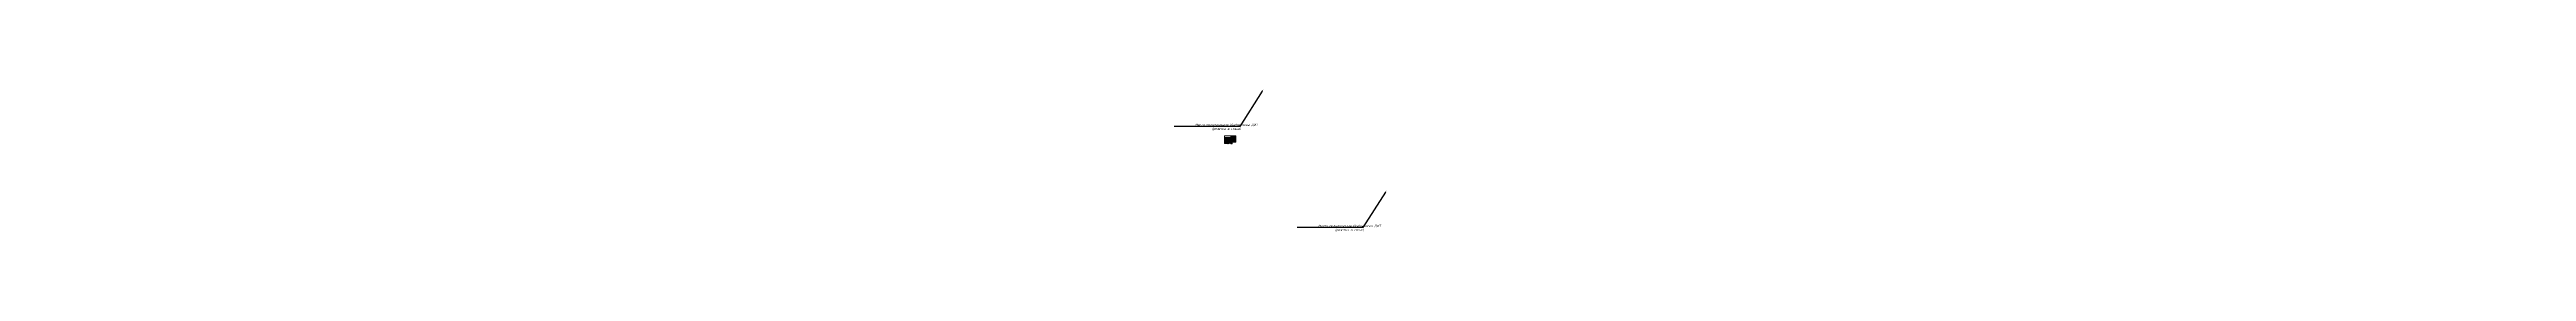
# Paper-space layout '1. ПРС' of a CAD drawing. Header units: millimetres. Extents: x -121719 to 134905, y -9147 to 5699.
# The model-space entities are those that its viewports show. They can reach past a viewport. Long polylines and large blocks are cut down to what shows.
import ezdxf
from ezdxf import colors
from ezdxf.entities.mleader import LeaderData, LeaderLine
from ezdxf.math import Vec2, Vec3

# ---------------------------------------------------------------- set-up
doc = ezdxf.new("R2010")
doc.units = ezdxf.units.MM
doc.set_wipeout_variables(frame=1)
for name, pattern in [('DASHED', [19.05, 12.7, -6.35]), ('HIDDEN2', [4.7625, 3.175, -1.5875]), ('АР ТХ$0$Штрих', [6.35, 3.175, -3.175])]:
    doc.linetypes.add(name, pattern=pattern)
doc.layers.get('Defpoints').update_dxf_attribs({"lineweight": 50, "true_color": 0xbeff1a})
for name, color, linetype, lineweight in [('АП_АСУ_ОсновнаяТолстая', 7, 'Continuous', 30), ('АП_АСУ_ОсновнаяТонкая', 7, 'Continuous', 25), ('АПС_текст', 7, 'Continuous', 13), ('СКС-РОЗЕТКИ', 7, 'Continuous', 50), ('СС_Выноски', 7, 'Continuous', 15), ('СС_СКС-РОЗЕТКИ', 7, 'Continuous', 50), ('СС_СКС_Кабель', 6, 'Continuous', 30), ('СС_СКС_Оборудование', 6, 'Continuous', 30), ('СС_Схема', 7, 'Continuous', 30)]:
    doc.layers.add(name, color=color, linetype=linetype, lineweight=lineweight)
doc.styles.add('ISOCPEUR', font='isocpeui.ttf', dxfattribs={"height": 2.5})
doc.styles.add('АП', font='isocpeur.ttf', dxfattribs={"width": 0.8, "oblique": 15, "height": 250})

# ---------------------------------------------------------------- blocks, each defined once
blk = doc.blocks.new('Розетки HDMI и USB')
at = {"true_color": 0xffffff, "transparency": 33554687}
h = blk.add_hatch(color=7, dxfattribs=at)
h.dxf.hatch_style = 1
h.paths.add_polyline_path([(237, 475), (0, 475), (0, 237), (237, 237)])
h.paths.add_polyline_path([(211, 388), (211, 348), (205, 348), (190, 331), (123, 331), (56, 331), (41, 348), (35, 348), (35, 388)], flags=16)
h = blk.add_hatch(color=7, dxfattribs=at)
h.dxf.hatch_style = 1
h.paths.add_polyline_path([(237, 237), (0, 237), (0, 0), (237, 0)])
h.paths.add_polyline_path([(197, 140), (197, 97), (41, 97), (41, 140)], flags=16)
h.paths.add_polyline_path([(197, 140), (41, 140), (41, 117), (197, 117)], flags=0)
h = blk.add_hatch(color=7, dxfattribs=at)
h.dxf.hatch_style = 1
h.paths.add_polyline_path([(211, 388), (35, 388), (35, 348), (41, 348), (56, 331), (123, 331), (190, 331), (205, 348), (211, 348)])
h = blk.add_hatch(color=7, dxfattribs=at)
h.dxf.hatch_style = 1
h.paths.add_polyline_path([(197, 140), (41, 140), (41, 117), (197, 117)])
at = {"true_color": 0x000000, "transparency": 33554687}
h = blk.add_hatch(color=18, dxfattribs=at)
h.dxf.hatch_style = 1
h.paths.add_polyline_path([(197, 117), (41, 117), (41, 97), (197, 97)])
at = {"layer": 'СС_СКС_Кабель', "color": 0}
for p, q in [((0, 475), (0, 0)), ((237, 475), (0, 475)), ((0, 237), (237, 237)), ((0, 0), (237, 0)), ((35, 388), (211, 388)), ((35, 388), (35, 348)), ((35, 348), (41, 348)), ((41, 348), (56, 331)), ((41, 140), (197, 140)), ((41, 97), (41, 140)), ((41, 117), (197, 117)), ((197, 97), (41, 97)), ((56, 331), (123, 331)), ((190, 331), (123, 331)), ((205, 348), (190, 331)), ((197, 140), (197, 97)), ((211, 348), (205, 348)), ((211, 388), (211, 348)), ((237, 0), (237, 475))]:
    blk.add_line(p, q, dxfattribs=at)
blk = doc.blocks.new('*T11')
at = {"layer": 'АП_АСУ_ОсновнаяТолстая', "color": 0, "linetype": 'ByBlock', "lineweight": -2, "ltscale": 100, "transparency": 16777216}
for p, q in [((0, 0), (5112, 0)), ((0, 0), (0, -4517)), ((5112, 0), (5112, -4517)), ((0, -658), (5112, -658)), ((0, -1317), (5112, -1317)), ((0, -1957), (5112, -1957)), ((0, -2597), (5112, -2597)), ((0, -3237), (5112, -3237)), ((0, -3877), (5112, -3877)), ((0, -4517), (5112, -4517)), ((766, -658), (766, -4517)), ((2603, -658), (2603, -4517)), ((3512, -658), (3512, -4517))]:
    blk.add_line(p, q, dxfattribs=at)
at = {"layer": 'АП_АСУ_ОсновнаяТолстая', "color": 0, "ltscale": 100, "transparency": 16777216, "char_height": 160, "attachment_point": 5, "style": 'ISOCPEUR'}
for s, insert, width in [('3', (383, -2277), 763.86), ('2', (383, -1637), 763.86), ('5', (383, -3557), 763.86), ('4', (383, -2917), 763.86), ('6', (383, -4197), 763.86), ('1', (383, -988), 763.86), ('Оборудование МЭШ поставляемое ДИТ', (2556, -329), 5110), ('Коммутатор ядра МЭШ', (1685, -2277), 1834.48), ('Маршрутизатор МЭШ', (1685, -1637), 1834.48), ('Коммутатор доступа МЭШ', (1685, -2917), 1834.48), ('Точка доступа Wi-Fi', (1685, -4197), 1834.48), ('ИБП \\P1,5кВт с АКБ', (1685, -3557), 1834.48), ('Сервер МЭШ', (1685, -988), 1834.48), ('58 шт.', (3058, -4197), 906.86), ('8 шт.', (3058, -3557), 906.86), ('7 шт.', (3058, -2917), 906.86), ('1 шт.', (3058, -988), 906.86), ('1 шт.', (3058, -1637), 906.86), ('1 шт.', (3058, -2277), 906.86), ('∑PoE{\\fArial|b0|i0|c204|p34;\\H1.08333x;\\C256;≤}370Вт', (4312, -2917), 1597.6), ('PoE{\\fArial|b0|i0|c204|p34;\\H1.08333x;\\C256;=16}Вт', (4312, -4197), 1597.6)]:
    blk.add_mtext(s, dxfattribs=dict(at, insert=insert, width=width))
blk = doc.blocks.new('*U20')
at = {"color": 3, "lineweight": 30}
blk.add_lwpolyline([(138, -539), (-277, 62), (174, 375), (590, -226)], close=True, dxfattribs=at)
at = {"color": 0, "lineweight": 0}
blk.add_wipeout([(-277, 62), (174, 375), (590, -226), (138, -539)], dxfattribs=at)
blk.add_hatch(color=3).paths.add_polyline_path([(-391, 226), (-51, 218), (61, 539)])
at = {"lineweight": 30}
h = blk.add_hatch(color=3, dxfattribs=at)
h.dxf.hatch_style = 1
h.paths.add_polyline_path([(590, -226), (174, 375), (-277, 62), (138, -539)])
at = {"color": 3, "lineweight": 30}
for points in [[(-391, 226), (61, 539)], [(-391, 226), (-51, 218), (61, 539)]]:
    blk.add_lwpolyline(points, dxfattribs=at)
at = {"color": 3, "lineweight": 0}
blk.add_circle((100, 0), 540, dxfattribs=at)
blk = doc.blocks.new('панель приема видеодомофона')
blk.add_wipeout([(0, 10), (7, 10), (7, 0), (0, 0)])
at = {"true_color": 0xffffff, "transparency": 33554687}
h = blk.add_hatch(color=7, dxfattribs=at)
h.dxf.hatch_style = 1
h.paths.add_polyline_path([(7, 10), (4, 10), (0, 10), (0, 5), (0, 0), (4, 0), (7, 0), (7, 5)])
h.paths.add_polyline_path([(3, 9), (3, 2), (1, 2), (1, 9)], flags=16)
h.paths.add_polyline_path([(4, 9), (7, 9), (7, 6), (4, 6)], flags=16)
h.paths.add_polyline_path([(5, 4, -1), (4, 4, -1)], flags=16)
h.paths.add_polyline_path([(5, 4, -1), (5, 4, -1)], flags=16)
h.paths.add_polyline_path([(6, 4, -1), (6, 4, -1)], flags=16)
h.paths.add_polyline_path([(5, 3, -1), (4, 3, -1)], flags=16)
h.paths.add_polyline_path([(5, 3, -1), (5, 3, -1)], flags=16)
h.paths.add_polyline_path([(6, 3, -1), (6, 3, -1)], flags=16)
h.paths.add_polyline_path([(5, 2, -1), (4, 2, -1)], flags=16)
h.paths.add_polyline_path([(5, 2, -1), (5, 2, -1)], flags=16)
h.paths.add_polyline_path([(6, 2, -1), (6, 2, -1)], flags=16)
h = blk.add_hatch(color=7, dxfattribs=at)
h.dxf.hatch_style = 1
h.paths.add_polyline_path([(3, 9), (1, 9), (1, 2), (3, 2)])
h.paths.add_polyline_path([(7, 9), (4, 9), (4, 6), (7, 6)])
h = blk.add_hatch(color=0)
h.dxf.hatch_style = 1
h.paths.add_polyline_path([(4, 4, 1), (5, 4, 1)])
h = blk.add_hatch(color=0)
h.dxf.hatch_style = 1
h.paths.add_polyline_path([(4, 3, 1), (5, 3, 1)])
h = blk.add_hatch(color=0)
h.dxf.hatch_style = 1
h.paths.add_polyline_path([(4, 2, 1), (5, 2, 1)])
h = blk.add_hatch(color=0)
h.dxf.hatch_style = 1
h.paths.add_polyline_path([(5, 4, 1), (5, 4, 1)])
h = blk.add_hatch(color=0)
h.dxf.hatch_style = 1
h.paths.add_polyline_path([(5, 3, 1), (5, 3, 1)])
h = blk.add_hatch(color=0)
h.dxf.hatch_style = 1
h.paths.add_polyline_path([(5, 2, 1), (5, 2, 1)])
h = blk.add_hatch(color=0)
h.dxf.hatch_style = 1
h.paths.add_polyline_path([(6, 4, 1), (6, 4, 1)])
h = blk.add_hatch(color=0)
h.dxf.hatch_style = 1
h.paths.add_polyline_path([(6, 3, 1), (6, 3, 1)])
h = blk.add_hatch(color=0)
h.dxf.hatch_style = 1
h.paths.add_polyline_path([(6, 2, 1), (6, 2, 1)])
at = {"color": 0, "lineweight": 30}
blk.add_lwpolyline([(0, 0), (4, 0), (7, 0), (7, 5), (7, 10), (4, 10), (0, 10), (0, 5)], close=True, dxfattribs=at)
at = {"color": 0}
for points in [[(1, 2), (3, 2), (3, 9), (1, 9)], [(4, 9), (7, 9), (7, 6), (4, 6)]]:
    blk.add_lwpolyline(points, close=True, dxfattribs=at)
for centre in [(4, 4), (4, 3), (4, 2), (5, 4), (5, 3), (5, 2), (6, 4), (6, 3), (6, 2)]:
    blk.add_circle(centre, 0.266, dxfattribs=at)
blk = doc.blocks.new('Розетка 1хRJ45')
at = {"true_color": 0xffffff, "transparency": 33554687}
h = blk.add_hatch(color=7, dxfattribs=at)
h.dxf.hatch_style = 1
h.paths.add_polyline_path([(273, 158), (0, 0), (273, -158)])
at = {"color": 0, "lineweight": 30}
for p, q in [((0, 0), (273, 158)), ((0, 158), (0, -158)), ((273, -158), (0, 0)), ((273, 158), (273, -158))]:
    blk.add_line(p, q, dxfattribs=at)
at = {"style": 'ISOCPEUR', "oblique": 15, "width": 0.8, "flags": 8}
blk.add_attdef('ПОЗ.', (311, -106), '', height=250, dxfattribs=at)
blk = doc.blocks.new('порт ШИ')
at = {"layer": 'АП_АСУ_ОсновнаяТонкая', "color": 3, "lineweight": 0, "ltscale": 50}
blk.add_lwpolyline([(-240, 462), (240, 462), (240, 0), (-240, 0)], close=True, dxfattribs=at)
at = {"layer": 'АП_АСУ_ОсновнаяТонкая', "color": 3, "lineweight": 0, "ltscale": 50, "rotation": 90}
blk.add_blockref('Розетка 1хRJ45', (0, 87), dxfattribs=at)
blk = doc.blocks.new('*U24')
at = {"color": 0}
for p, q in [((0, -38), (0, 462)), ((0, 462), (500, 462)), ((92, 76), (250, 348)), ((407, 348), (92, 348)), ((407, 76), (92, 76)), ((250, 348), (407, 76)), ((250, 76), (250, 348)), ((500, 462), (500, -38)), ((500, -38), (0, -38))]:
    blk.add_line(p, q, dxfattribs=at)
blk = doc.blocks.new('*U23')
at = {"true_color": 0xffffff, "transparency": 33554687}
h = blk.add_hatch(color=7, dxfattribs=at)
h.dxf.hatch_style = 1
h.paths.add_polyline_path([(157, 273), (0, 273), (157, 0)])
h.paths.add_polyline_path([(315, 273), (157, 273), (157, 0)])
at = {"color": 0}
for p, q in [((0, 273), (315, 273)), ((157, 0), (0, 273)), ((0, 0), (315, 0)), ((315, 273), (157, 0)), ((157, 273), (157, 0))]:
    blk.add_line(p, q, dxfattribs=at)
blk = doc.blocks.new('*U250')
at = {"true_color": 0xffffff, "transparency": 33554687}
h = blk.add_hatch(color=7, dxfattribs=at)
h.dxf.hatch_style = 1
h.paths.add_polyline_path([(0, 338), (0, 0), (599, 0), (599, 338)])
at = {"color": 0}
blk.add_lwpolyline([(0, 338), (599, 338), (599, 0), (0, 0)], close=True, dxfattribs=at)
at = {"color": 0, "insert": (13, 300), "char_height": 250, "attachment_point": 1, "style": 'ISOCPEUR'}
blk.add_mtext_dynamic_manual_height_columns('WiFi', width=599, gutter_width=1250, heights=[0], dxfattribs=at)
at = {"color": 18, "true_color": 0x000000, "style": 'ISOCPEUR'}
blk.add_attdef('НАЗВАНИЕ', (-131, 420), '', height=250, dxfattribs=at)
blk = doc.blocks.new('USB')
at = {"true_color": 0xffffff, "transparency": 33554687}
h = blk.add_hatch(color=7, dxfattribs=at)
h.dxf.hatch_style = 1
h.paths.add_polyline_path([(500, 0), (0, 0), (0, -500), (500, -500)])
h.paths.add_polyline_path([(414, -205), (414, -296), (86, -296), (86, -205)], flags=16)
h.paths.add_polyline_path([(414, -205), (86, -205), (86, -254), (414, -254)], flags=0)
h = blk.add_hatch(color=7, dxfattribs=at)
h.dxf.hatch_style = 1
h.paths.add_polyline_path([(86, -205), (86, -254), (414, -254), (414, -205)])
at = {"true_color": 0x000000, "transparency": 33554687}
h = blk.add_hatch(color=18, dxfattribs=at)
h.dxf.hatch_style = 1
h.paths.add_polyline_path([(86, -254), (86, -296), (414, -296), (414, -254)])
at = {"color": 5, "lineweight": 30}
blk.add_lwpolyline([(500, -500), (500, 0), (0, 0), (0, -500)], close=True, dxfattribs=at)
at = {"layer": 'СС_СКС_Кабель', "color": 5}
for p, q in [((86, -205), (414, -205)), ((86, -296), (86, -205)), ((86, -254), (414, -254)), ((414, -296), (86, -296)), ((414, -205), (414, -296))]:
    blk.add_line(p, q, dxfattribs=at)
blk = doc.blocks.new('*T230')
at = {"layer": 'АП_АСУ_ОсновнаяТолстая', "color": 0, "linetype": 'ByBlock', "lineweight": -2, "transparency": 16777216}
for p, q in [((0, 0), (2833, 0)), ((0, 0), (0, -1950)), ((833, 0), (833, -1950)), ((2833, 0), (2833, -1950)), ((0, -650), (2833, -650)), ((0, -1300), (2833, -1300)), ((0, -1950), (2833, -1950))]:
    blk.add_line(p, q, dxfattribs=at)
at = {"layer": 'АП_АСУ_ОсновнаяТолстая', "color": 0, "transparency": 16777216, "char_height": 150, "width": 1800, "style": 'ISOCPEUR'}
for s, insert, attachment_point in [('Розетка RJ-45 для ШИ - 1 шт.', (1833, -1400), 2), ('Розетка RJ-45 ЛВС - 16 шт.', (1833, -325), 5), ('Розетка RJ-45 ЛВС - 1 шт.', (1833, -975), 5)]:
    blk.add_mtext(s, dxfattribs=dict(at, insert=insert, attachment_point=attachment_point))
blk = doc.blocks.new('*T228')
at = {"layer": 'АП_АСУ_ОсновнаяТолстая', "color": 0, "linetype": 'ByBlock', "lineweight": -2, "ltscale": 100, "transparency": 16777216}
for p, q in [((0, 0), (3836, 0)), ((0, 0), (0, -800)), ((836, 0), (836, -800)), ((3836, 0), (3836, -800)), ((0, -800), (3836, -800))]:
    blk.add_line(p, q, dxfattribs=at)
at = {"layer": 'АП_АСУ_ОсновнаяТолстая', "color": 0, "ltscale": 100, "transparency": 16777216, "insert": (2336, -400), "char_height": 150, "width": 2800, "attachment_point": 5, "style": 'ISOCPEUR'}
blk.add_mtext('Розетка RJ-45 для Точки доступа Wi-Fi - 13 шт.', dxfattribs=at)
blk = doc.blocks.new('*T229')
at = {"layer": 'АП_АСУ_ОсновнаяТолстая', "color": 0, "linetype": 'ByBlock', "lineweight": -2, "transparency": 16777216}
for p, q in [((0, 0), (2833, 0)), ((0, 0), (0, -1950)), ((833, 0), (833, -1950)), ((2833, 0), (2833, -1950)), ((0, -650), (2833, -650)), ((0, -1300), (2833, -1300)), ((0, -1950), (2833, -1950))]:
    blk.add_line(p, q, dxfattribs=at)
at = {"layer": 'АП_АСУ_ОсновнаяТолстая', "color": 0, "transparency": 16777216, "style": 'ISOCPEUR'}
for s, insert, char_height, width, attachment_point in [('Розетка RJ-45 для ШИ - 1 шт.', (1833, -1400), 150, 1800, 2), ('Розетка RJ-45 к ИП - 9 шт.', (1833, -975), 160, 1997.6, 5), ('Розетка RJ-45 ЛВС - 9 шт.', (1833, -325), 150, 1800, 5)]:
    blk.add_mtext(s, dxfattribs=dict(at, insert=insert, char_height=char_height, width=width, attachment_point=attachment_point))
blk = doc.blocks.new('*T231')
at = {"layer": 'АП_АСУ_ОсновнаяТолстая', "color": 0, "linetype": 'ByBlock', "lineweight": -2, "transparency": 16777216}
for p, q in [((0, 0), (2833, 0)), ((0, 0), (0, -1300)), ((833, 0), (833, -1300)), ((2833, 0), (2833, -1300)), ((0, -650), (2833, -650)), ((0, -1300), (2833, -1300))]:
    blk.add_line(p, q, dxfattribs=at)
at = {"layer": 'АП_АСУ_ОсновнаяТолстая', "color": 0, "transparency": 16777216, "attachment_point": 5, "style": 'ISOCPEUR'}
for s, insert, char_height, width in [('Розетка RJ-45 к ИП - 3 шт.', (1833, -975), 160, 1997.6), ('Розетка RJ-45 ЛВС - 6 шт.', (1833, -325), 150, 1800)]:
    blk.add_mtext(s, dxfattribs=dict(at, insert=insert, char_height=char_height, width=width))
blk = doc.blocks.new('*T232')
at = {"layer": 'АП_АСУ_ОсновнаяТолстая', "color": 0, "linetype": 'ByBlock', "lineweight": -2, "ltscale": 100, "transparency": 16777216}
for p, q in [((0, 0), (2992, 0)), ((0, 0), (0, -2600)), ((833, 0), (833, -2600)), ((2992, 0), (2992, -2600)), ((0, -650), (2992, -650)), ((0, -1300), (2992, -1300)), ((0, -1950), (2992, -1950)), ((0, -2600), (2992, -2600))]:
    blk.add_line(p, q, dxfattribs=at)
at = {"layer": 'АП_АСУ_ОсновнаяТолстая', "color": 0, "ltscale": 100, "transparency": 16777216, "width": 1958.33, "attachment_point": 5, "style": 'ISOCPEUR'}
for s, insert, char_height in [('Розетка RJ-45 ЛВС - 15 шт.', (1913, -325), 160), ('Розетка RJ-45 ЛВС - 2 шт.', (1913, -975), 160), ('Розетка RJ-45 для ШИ - 1 шт.', (1913, -2275), 150), ('Розетка RJ-45 к ИП - 2 шт.', (1913, -1625), 160)]:
    blk.add_mtext(s, dxfattribs=dict(at, insert=insert, char_height=char_height))
blk = doc.blocks.new('*T233')
at = {"layer": 'АП_АСУ_ОсновнаяТолстая', "color": 0, "linetype": 'ByBlock', "lineweight": -2, "ltscale": 100, "transparency": 16777216}
for p, q in [((0, 0), (3836, 0)), ((0, 0), (0, -1600)), ((836, 0), (836, -1600)), ((3836, 0), (3836, -1600)), ((0, -800), (3836, -800)), ((0, -1600), (3836, -1600))]:
    blk.add_line(p, q, dxfattribs=at)
at = {"layer": 'АП_АСУ_ОсновнаяТолстая', "color": 0, "ltscale": 100, "transparency": 16777216, "char_height": 150, "width": 2800, "attachment_point": 5, "style": 'ISOCPEUR'}
for s, insert in [('Розетка RJ-45 ЛВС - 6 шт.', (2336, -1200)), ('Розетка RJ-45 для Точки доступа Wi-Fi - 12 шт.', (2336, -400))]:
    blk.add_mtext(s, dxfattribs=dict(at, insert=insert))
blk = doc.blocks.new('*T234')
at = {"layer": 'АП_АСУ_ОсновнаяТолстая', "color": 0, "linetype": 'ByBlock', "lineweight": -2, "ltscale": 100, "transparency": 16777216}
for p, q in [((0, 0), (3836, 0)), ((0, 0), (0, -800)), ((836, 0), (836, -800)), ((3836, 0), (3836, -800)), ((0, -800), (3836, -800))]:
    blk.add_line(p, q, dxfattribs=at)
at = {"layer": 'АП_АСУ_ОсновнаяТолстая', "color": 0, "ltscale": 100, "transparency": 16777216, "insert": (2336, -400), "char_height": 150, "width": 2800, "attachment_point": 5, "style": 'ISOCPEUR'}
blk.add_mtext('Розетка RJ-45 для Точки доступа Wi-Fi - 11 шт.', dxfattribs=at)
blk = doc.blocks.new('*T235')
at = {"layer": 'АП_АСУ_ОсновнаяТолстая', "color": 0, "linetype": 'ByBlock', "lineweight": -2, "ltscale": 100, "transparency": 16777216}
for p, q in [((0, 0), (3836, 0)), ((0, 0), (0, -800)), ((836, 0), (836, -800)), ((3836, 0), (3836, -800)), ((0, -800), (3836, -800))]:
    blk.add_line(p, q, dxfattribs=at)
at = {"layer": 'АП_АСУ_ОсновнаяТолстая', "color": 0, "ltscale": 100, "transparency": 16777216, "insert": (2336, -400), "char_height": 150, "width": 2800, "attachment_point": 5, "style": 'ISOCPEUR'}
blk.add_mtext('Розетка RJ-45 для Точки доступа Wi-Fi - 5 шт.', dxfattribs=at)
blk = doc.blocks.new('*T236')
at = {"layer": 'АП_АСУ_ОсновнаяТолстая', "color": 0, "linetype": 'ByBlock', "lineweight": -2, "ltscale": 100, "transparency": 16777216}
for p, q in [((0, 0), (3836, 0)), ((0, 0), (0, -800)), ((836, 0), (836, -800)), ((3836, 0), (3836, -800)), ((0, -800), (3836, -800))]:
    blk.add_line(p, q, dxfattribs=at)
at = {"layer": 'АП_АСУ_ОсновнаяТолстая', "color": 0, "ltscale": 100, "transparency": 16777216, "insert": (2336, -400), "char_height": 150, "width": 2800, "attachment_point": 5, "style": 'ISOCPEUR'}
blk.add_mtext('Розетка RJ-45 для Точки доступа Wi-Fi - 9 шт.', dxfattribs=at)
blk = doc.blocks.new('*T237')
at = {"layer": 'АП_АСУ_ОсновнаяТолстая', "color": 0, "linetype": 'ByBlock', "lineweight": -2, "transparency": 16777216}
for p, q in [((0, 0), (2833, 0)), ((0, 0), (0, -2600)), ((833, 0), (833, -2600)), ((2833, 0), (2833, -2600)), ((0, -650), (2833, -650)), ((0, -1300), (2833, -1300)), ((0, -1950), (2833, -1950)), ((0, -2600), (2833, -2600))]:
    blk.add_line(p, q, dxfattribs=at)
at = {"layer": 'АП_АСУ_ОсновнаяТолстая', "color": 0, "transparency": 16777216, "attachment_point": 5, "style": 'ISOCPEUR'}
for s, insert, char_height, width in [('Розетка RJ-45 для ШИ - 2 шт.', (1833, -2275), 150, 1800), ('Розетка RJ-45 к ИП - 6 шт.', (1833, -1625), 160, 1997.6), ('Розетка RJ-45 ЛВС - 7 шт.', (1833, -325), 150, 1800), ('Розетка RJ-45 ЛВС - 1 шт.', (1833, -975), 150, 1800)]:
    blk.add_mtext(s, dxfattribs=dict(at, insert=insert, char_height=char_height, width=width))
blk = doc.blocks.new('*T238')
at = {"layer": 'АП_АСУ_ОсновнаяТолстая', "color": 0, "linetype": 'ByBlock', "lineweight": -2, "transparency": 16777216}
for p, q in [((0, 0), (2833, 0)), ((0, 0), (0, -1950)), ((833, 0), (833, -1950)), ((2833, 0), (2833, -1950)), ((0, -650), (2833, -650)), ((0, -1300), (2833, -1300)), ((0, -1950), (2833, -1950))]:
    blk.add_line(p, q, dxfattribs=at)
at = {"layer": 'АП_АСУ_ОсновнаяТолстая', "color": 0, "transparency": 16777216, "attachment_point": 5, "style": 'ISOCPEUR'}
for s, insert, char_height, width in [('Розетка RJ-45 к ИП - 6 шт.', (1833, -1625), 160, 1997.6), ('Розетка RJ-45 ЛВС - 15 шт.', (1833, -325), 150, 1800), ('Розетка RJ-45 ЛВС - 1 шт.', (1833, -975), 150, 1800)]:
    blk.add_mtext(s, dxfattribs=dict(at, insert=insert, char_height=char_height, width=width))
blk = doc.blocks.new('*T244')
at = {"layer": 'АП_АСУ_ОсновнаяТолстая', "color": 0, "linetype": 'ByBlock', "lineweight": -2, "transparency": 16777216}
for p, q in [((0, 0), (2833, 0)), ((0, 0), (0, -650)), ((833, 0), (833, -650)), ((2833, 0), (2833, -650)), ((0, -650), (2833, -650))]:
    blk.add_line(p, q, dxfattribs=at)
at = {"layer": 'АП_АСУ_ОсновнаяТолстая', "color": 0, "transparency": 16777216, "insert": (1833, -325), "char_height": 150, "width": 1800, "attachment_point": 5, "style": 'ISOCPEUR'}
blk.add_mtext('Розетка RJ-45 ЛВС - 4 шт.', dxfattribs=at)
blk = doc.blocks.new('*T239')
at = {"layer": 'АП_АСУ_ОсновнаяТолстая', "color": 0, "linetype": 'ByBlock', "lineweight": -2, "transparency": 16777216}
for p, q in [((0, 0), (2833, 0)), ((0, 0), (0, -650)), ((833, 0), (833, -650)), ((2833, 0), (2833, -650)), ((0, -650), (2833, -650))]:
    blk.add_line(p, q, dxfattribs=at)
at = {"layer": 'АП_АСУ_ОсновнаяТолстая', "color": 0, "transparency": 16777216, "insert": (1833, -325), "char_height": 150, "width": 1800, "attachment_point": 5, "style": 'ISOCPEUR'}
blk.add_mtext('Розетка RJ-45 ЛВС - 3 шт.', dxfattribs=at)
blk = doc.blocks.new('*T240')
at = {"layer": 'АП_АСУ_ОсновнаяТолстая', "color": 0, "linetype": 'ByBlock', "lineweight": -2, "transparency": 16777216}
for p, q in [((0, 0), (2633, 0)), ((0, 0), (0, -658)), ((833, 0), (833, -658)), ((2633, 0), (2633, -658)), ((0, -658), (2633, -658))]:
    blk.add_line(p, q, dxfattribs=at)
at = {"layer": 'АП_АСУ_ОсновнаяТолстая', "color": 0, "transparency": 16777216, "insert": (1733, -329), "char_height": 160, "width": 1797.6, "attachment_point": 5, "style": 'ISOCPEUR'}
blk.add_mtext('Розетка RJ-45 ЛВС - 19 шт.', dxfattribs=at)
blk = doc.blocks.new('*T241')
at = {"layer": 'АП_АСУ_ОсновнаяТолстая', "color": 0, "linetype": 'ByBlock', "lineweight": -2, "ltscale": 100, "transparency": 16777216}
for p, q in [((0, 0), (3836, 0)), ((0, 0), (0, -800)), ((836, 0), (836, -800)), ((3836, 0), (3836, -800)), ((0, -800), (3836, -800))]:
    blk.add_line(p, q, dxfattribs=at)
at = {"layer": 'АП_АСУ_ОсновнаяТолстая', "color": 0, "ltscale": 100, "transparency": 16777216, "insert": (2336, -400), "char_height": 150, "width": 2800, "attachment_point": 5, "style": 'ISOCPEUR'}
blk.add_mtext('Розетка RJ-45 для Точки доступа Wi-Fi - 5 шт.', dxfattribs=at)
blk = doc.blocks.new('*T242')
at = {"layer": 'АП_АСУ_ОсновнаяТолстая', "color": 0, "linetype": 'ByBlock', "lineweight": -2, "transparency": 16777216}
for p, q in [((0, 0), (2833, 0)), ((0, 0), (0, -650)), ((833, 0), (833, -650)), ((2833, 0), (2833, -650)), ((0, -650), (2833, -650))]:
    blk.add_line(p, q, dxfattribs=at)
at = {"layer": 'АП_АСУ_ОсновнаяТолстая', "color": 0, "transparency": 16777216, "insert": (1833, -325), "char_height": 150, "width": 1800, "attachment_point": 5, "style": 'ISOCPEUR'}
blk.add_mtext('Розетка RJ-45 ЛВС - 8 шт.', dxfattribs=at)
blk = doc.blocks.new('*T243')
at = {"layer": 'АП_АСУ_ОсновнаяТолстая', "color": 0, "linetype": 'ByBlock', "lineweight": -2, "transparency": 16777216}
for p, q in [((0, 0), (2833, 0)), ((0, 0), (0, -650)), ((833, 0), (833, -650)), ((2833, 0), (2833, -650)), ((0, -650), (2833, -650))]:
    blk.add_line(p, q, dxfattribs=at)
at = {"layer": 'АП_АСУ_ОсновнаяТолстая', "color": 0, "transparency": 16777216, "insert": (1833, -325), "char_height": 150, "width": 1800, "attachment_point": 5, "style": 'ISOCPEUR'}
blk.add_mtext('Розетка RJ-45 ЛВС - 1 шт.', dxfattribs=at)
blk = doc.blocks.new('*T245')
at = {"layer": 'АП_АСУ_ОсновнаяТолстая', "color": 0, "linetype": 'ByBlock', "lineweight": -2, "transparency": 16777216}
for p, q in [((0, 0), (2833, 0)), ((0, 0), (0, -650)), ((833, 0), (833, -650)), ((2833, 0), (2833, -650)), ((0, -650), (2833, -650))]:
    blk.add_line(p, q, dxfattribs=at)
at = {"layer": 'АП_АСУ_ОсновнаяТолстая', "color": 0, "transparency": 16777216, "insert": (1833, -325), "char_height": 150, "width": 1800, "attachment_point": 5, "style": 'ISOCPEUR'}
blk.add_mtext('Розетка RJ-45 ЛВС - 1 шт.', dxfattribs=at)
blk = doc.blocks.new('*T246')
at = {"layer": 'АП_АСУ_ОсновнаяТолстая', "color": 0, "linetype": 'ByBlock', "lineweight": -2, "transparency": 16777216}
for p, q in [((0, 0), (2833, 0)), ((0, 0), (0, -650)), ((833, 0), (833, -650)), ((2833, 0), (2833, -650)), ((0, -650), (2833, -650))]:
    blk.add_line(p, q, dxfattribs=at)
at = {"layer": 'АП_АСУ_ОсновнаяТолстая', "color": 0, "transparency": 16777216, "insert": (1833, -325), "char_height": 150, "width": 1800, "attachment_point": 5, "style": 'ISOCPEUR'}
blk.add_mtext('Розетка RJ-45 ЛВС - 11 шт.', dxfattribs=at)
blk = doc.blocks.new('*T247')
at = {"layer": 'АП_АСУ_ОсновнаяТолстая', "color": 0, "linetype": 'ByBlock', "lineweight": -2, "transparency": 16777216}
for p, q in [((0, 0), (2833, 0)), ((0, 0), (0, -650)), ((833, 0), (833, -650)), ((2833, 0), (2833, -650)), ((0, -650), (2833, -650))]:
    blk.add_line(p, q, dxfattribs=at)
at = {"layer": 'АП_АСУ_ОсновнаяТолстая', "color": 0, "transparency": 16777216, "insert": (1833, -325), "char_height": 150, "width": 1800, "attachment_point": 5, "style": 'ISOCPEUR'}
blk.add_mtext('Розетка RJ-45 ЛВС - 21 шт.', dxfattribs=at)
blk = doc.blocks.new('*T248')
at = {"layer": 'АП_АСУ_ОсновнаяТолстая', "color": 0, "linetype": 'ByBlock', "lineweight": -2, "transparency": 16777216}
for p, q in [((0, 0), (2833, 0)), ((0, 0), (0, -650)), ((833, 0), (833, -650)), ((2833, 0), (2833, -650)), ((0, -650), (2833, -650))]:
    blk.add_line(p, q, dxfattribs=at)
at = {"layer": 'АП_АСУ_ОсновнаяТолстая', "color": 0, "transparency": 16777216, "insert": (1833, -325), "char_height": 150, "width": 1800, "attachment_point": 5, "style": 'ISOCPEUR'}
blk.add_mtext('Розетка RJ-45 ЛВС - 22 шт.', dxfattribs=at)
blk = doc.blocks.new('*T249')
at = {"layer": 'АП_АСУ_ОсновнаяТолстая', "color": 0, "linetype": 'ByBlock', "lineweight": -2, "transparency": 16777216}
for p, q in [((0, 0), (2833, 0)), ((0, 0), (0, -650)), ((833, 0), (833, -650)), ((2833, 0), (2833, -650)), ((0, -650), (2833, -650))]:
    blk.add_line(p, q, dxfattribs=at)
at = {"layer": 'АП_АСУ_ОсновнаяТолстая', "color": 0, "transparency": 16777216, "insert": (1833, -325), "char_height": 150, "width": 1800, "attachment_point": 5, "style": 'ISOCPEUR'}
blk.add_mtext('Розетка RJ-45 ЛВС - 1 шт.', dxfattribs=at)
blk = doc.blocks.new('*T294')
at = {"layer": 'АП_АСУ_ОсновнаяТолстая', "color": 0, "linetype": 'ByBlock', "lineweight": -2, "transparency": 16777216}
for p, q in [((0, 0), (2833, 0)), ((0, 0), (0, -650)), ((833, 0), (833, -650)), ((2833, 0), (2833, -650)), ((0, -650), (2833, -650))]:
    blk.add_line(p, q, dxfattribs=at)
at = {"layer": 'АП_АСУ_ОсновнаяТолстая', "color": 0, "transparency": 16777216, "insert": (1833, -325), "char_height": 150, "width": 1800, "attachment_point": 5, "style": 'ISOCPEUR'}
blk.add_mtext('Розетка RJ-45 ЛВС - 6 шт.', dxfattribs=at)
blk = doc.blocks.new('*T295')
at = {"layer": 'АП_АСУ_ОсновнаяТолстая', "color": 0, "linetype": 'ByBlock', "lineweight": -2, "ltscale": 100, "transparency": 16777216}
for p, q in [((0, 0), (3836, 0)), ((0, 0), (0, -800)), ((836, 0), (836, -800)), ((3836, 0), (3836, -800)), ((0, -800), (3836, -800))]:
    blk.add_line(p, q, dxfattribs=at)
at = {"layer": 'АП_АСУ_ОсновнаяТолстая', "color": 0, "ltscale": 100, "transparency": 16777216, "insert": (2336, -400), "char_height": 150, "width": 2800, "attachment_point": 5, "style": 'ISOCPEUR'}
blk.add_mtext('Розетка RJ-45 для Точки доступа Wi-Fi - 3 шт.', dxfattribs=at)
blk = doc.blocks.new('_ArchTick')
at = {"color": 0, "linetype": 'ByBlock', "const_width": 0.15}
blk.add_lwpolyline([(-0.5, -0.5), (0.5, 0.5)], dxfattribs=at)
blk = doc.blocks.new('*T2098')
at = {"layer": 'АП_АСУ_ОсновнаяТолстая', "color": 0, "linetype": 'ByBlock', "lineweight": -2, "transparency": 16777216}
for p, q in [((0, 0), (2633, 0)), ((0, 0), (0, -650)), ((833, 0), (833, -650)), ((2633, 0), (2633, -650)), ((0, -650), (2633, -650))]:
    blk.add_line(p, q, dxfattribs=at)
at = {"layer": 'АП_АСУ_ОсновнаяТолстая', "color": 0, "transparency": 16777216, "insert": (1733, -325), "char_height": 160, "width": 1600, "attachment_point": 5, "style": 'ISOCPEUR'}
blk.add_mtext('Розетка RJ-45 к ИП - 1 шт.', dxfattribs=at)
blk = doc.blocks.new('*T2140')
at = {"layer": 'АП_АСУ_ОсновнаяТолстая', "color": 0, "linetype": 'ByBlock', "lineweight": -2, "ltscale": 100, "transparency": 16777216}
for p, q in [((0, 0), (2833, 0)), ((0, 0), (0, -650)), ((833, 0), (833, -650)), ((2833, 0), (2833, -650)), ((0, -650), (2833, -650))]:
    blk.add_line(p, q, dxfattribs=at)
at = {"layer": 'АП_АСУ_ОсновнаяТолстая', "color": 0, "ltscale": 100, "transparency": 16777216, "insert": (1833, -325), "char_height": 150, "width": 1800, "attachment_point": 5, "style": 'ISOCPEUR'}
blk.add_mtext('Розетка RJ-45 для ШИ - 1 шт.', dxfattribs=at)

msp = doc.modelspace()

# ---------------------------------------------------------------- linework, layer by layer
at = {"layer": 'СС_СКС_Кабель'}
msp.add_line((63752.5, -124630), (65991.3, -124630), dxfattribs=at)
for points in [[(46857.7, -94238.3), (34299.2, -94225.8)], [(100184.2, -94075.9), (85243.5, -94072.5)]]:
    msp.add_lwpolyline(points, dxfattribs=at)
at = {"layer": 'СС_Схема', "color": 55, "true_color": 0x9b9b37}
for p, q in [((39426.9, -111659.5), (47195.3, -111659.5)), ((39426.9, -114033.6), (47195.3, -114033.6)), ((55563.5, -109658.2), (58769.1, -109658.2)), ((63752.5, -124210.6), (65991.3, -124210.6))]:
    msp.add_line(p, q, dxfattribs=at)
at = {"layer": 'СС_Схема', "color": 116, "true_color": 0x136734}
msp.add_line((63752.5, -125049.4), (65991.3, -125049.4), dxfattribs=at)
at = {"layer": 'СС_Схема', "color": 3}
msp.add_line((63752.5, -125468.7), (65991.3, -125468.7), dxfattribs=at)
at = {"layer": 'СС_Схема', "linetype": 'HIDDEN2'}
for points in [[(35077.5, -107770.9), (41363.1, -107770.9), (41363.1, -115703.4), (35077.5, -115703.4)], [(45220, -107770.9), (51505.6, -107770.9), (51505.6, -115703.4), (45220, -115703.4)], [(51919.1, -107803.6), (62293.1, -107803.6), (62293.1, -111327.9), (51919.1, -111327.9)]]:
    msp.add_lwpolyline(points, close=True, dxfattribs=at)
at = {"layer": 'СС_Схема', "color": 3, "linetype": 'HIDDEN2'}
for points in [[(103083.8, -90440.8), (103375.1, -90440.8), (103375.1, -88546.5), (103083.8, -88546.5)], [(109310, -92093.3), (109626.5, -92093.3), (109626.5, -92936.4), (109310, -92936.4)]]:
    msp.add_lwpolyline(points, dxfattribs=at)

# ---------------------------------------------------------------- block references
msp.add_blockref('*T11', (103701.8, -106795.3))
at = {"layer": 'СС_СКС_Оборудование', "color": 180, "xscale": 9.799999999999999, "yscale": 9.799999999999999, "zscale": 9.799999999999999}
for p in [(37100.3, -115178.6), (47195.3, -115178.6)]:
    msp.add_blockref('Розетки HDMI и USB', p, dxfattribs=at)

# ---------------------------------------------------------------- texts
at = {"layer": 'СС_Схема', "ltscale": 100, "style": 'ISOCPEUR'}
for s, width, insert, char_height, attachment_point in [('\\pxt34;Стол учителя', 4375.288, (37905.2, -108973.7), 350, 5), ('\\pxt34;Схема подключения розеток HDMI и USB ', 12012.744, (43452.5, -107393.3), 350, 5), ('\\pxt34;Кабель HDMI', 4311.09, (43336, -111415.2), 250, 5), ('\\pxt34;Кабель USB', 4311.09, (43336, -113802.2), 250, 5), ('\\pxt34;Стена рядом с ИП', 4311.09, (48400.8, -108973.7), 350, 5), ('\\pxt34;1шт', 4375.288, (52616.6, -109541.3), 350, 5), ('\\pxt34;Схема подключения розеток USB (спорт.зал)', 12012.744, (57217.8, -107407.2), 350, 5), ('\\pxt34;Кабель USB', 4311.09, (57080, -109426.8), 250, 5), ('\\pxt34;1шт', 4375.288, (61750.8, -109577.4), 350, 5), ('\\pxql;- кабель волоконно-оптический ДПТс-нг(А)-HF-12У (1х12)2,7кН', 11139.526, (71834.9, -124982.9), 250, 5), ('\\pxql;- кабель волоконно-оптический ОБР-В-нг(А)-LSLTx 12 G.651-400H ', 11139.526, (71834.9, -125402.2), 250, 5), ('\\pxql,t22,36;- кабели USB и HDMI', 12693.279, (72616.8, -124139.5), 250, 5), ('\\pxql,t22,36;- кабель медный UTP PVCLSнг(А)-LSLTx 4х2х0.52', 12693.279, (72616.8, -124558.8), 250, 5), ('\\pxql;УСЛОВНЫЕ ОБОЗНАЧЕНИЯ', 10881.414, (72080.8, -115572.7), 250, 5), ('\\pxql;Оборудование МЭШ поставляется ДИТ.', 10881.414, (103917.6, -111513.7), 250, 1)]:
    msp.add_mtext_dynamic_manual_height_columns(s, width=width, gutter_width=12.5, heights=[0], dxfattribs=dict(at, insert=insert, char_height=char_height, attachment_point=attachment_point))

# ---------------------------------------------------------------- next in the draw order: block references
at = {"layer": 'СС_СКС_Оборудование', "xscale": -0.7, "yscale": 0.7, "zscale": 0.7, "rotation": 124.3084200007886}
msp.add_blockref('*U20', (64798.8, -123334.3), dxfattribs=at)

# ---------------------------------------------------------------- next in the draw order: texts
at = {"layer": 'АП_АСУ_ОсновнаяТолстая', "insert": (65463.6, -123211), "char_height": 250, "attachment_point": 1, "style": 'ISOCPEUR'}
msp.add_mtext_dynamic_manual_height_columns('{\\C0;ВКn - Видеокамера кабинета информатики }', width=7395.267, gutter_width=125000, heights=[0], dxfattribs=at)

# ---------------------------------------------------------------- next in the draw order: block references
at = {"layer": 'АП_АСУ_ОсновнаяТолстая', "xscale": 50.00000000000039, "yscale": 50.00000000000039, "zscale": 50.00000000000039}
msp.add_blockref('панель приема видеодомофона', (64814.6, -122741.9), dxfattribs=at)

# ---------------------------------------------------------------- next in the draw order: linework, layer by layer
at = {"color": 7, "linetype": 'АР ТХ$0$Штрих'}
for points in [[(115972, -92166.4), (118484.5, -92166.4), (118484.5, -93791.6), (115972, -93791.6)], [(115972, -94047.4), (118484.5, -94047.4), (118484.5, -95672.6), (115972, -95672.6)]]:
    msp.add_lwpolyline(points, close=True, dxfattribs=at)
at = {"layer": 'АП_АСУ_ОсновнаяТонкая', "lineweight": 0, "ltscale": 50}
for points in [[(115351.2, -91349.9), (117285.8, -91349.9), (117285.8, -91950), (115351.2, -91950)], [(117807.5, -91349.9), (120019.9, -91349.9), (120019.9, -91950), (117807.5, -91950)]]:
    msp.add_lwpolyline(points, close=True, dxfattribs=at)
at = {"layer": 'АПС_текст', "lineweight": 0, "ltscale": 50}
for p, q in [((116680.3, -90878.1), (116318.5, -91349.9)), ((118774.8, -91349.9), (118314.7, -90686.3))]:
    msp.add_line(p, q, dxfattribs=at)
for points in [[(116117.4, -88895.8, -0.52056705), (116702.8, -88762.1, -0.52056705), (117472.1, -88778.8, -0.52056705), (118233.1, -88996.1, -0.52056705), (118835.3, -89506, -0.52056705), (118760, -90325.1, -0.52056705), (118074.2, -90617.6, -0.52056705), (117187.8, -90709.6, -0.52056705), (116251.2, -90559.1, -0.52056705), (115624, -89965.7, -0.52056705), (116117.4, -88895.8)], [(116182.9, -97381, -0.52056705), (116768.3, -97247.2, -0.52056705), (117537.6, -97264, -0.52056705), (118298.6, -97481.3, -0.52056705), (118900.7, -97991.1, -0.52056705), (118825.5, -98810.3, -0.52056705), (118139.7, -99102.8, -0.52056705), (117253.3, -99194.7, -0.52056705), (116316.7, -99044.3, -0.52056705), (115689.5, -98450.9, -0.52056705), (116182.9, -97381)]]:
    msp.add_lwpolyline(points, format="xyb", dxfattribs=at)
at = {"layer": 'СС_СКС_Кабель'}
for p, q in [((36093.3, -78657.2), (36093.3, -80643.1)), ((86245.6, -40630.8), (100210.8, -40630.8)), ((87039.7, -59929.8), (87039.7, -61269.9)), ((87039.7, -72912.3), (87039.7, -74862.3))]:
    msp.add_line(p, q, dxfattribs=at)
at = {"layer": 'СС_СКС_Кабель', "color": 3}
msp.add_line((56007.5, -81162.8), (49757.3, -81175.4), dxfattribs=at)
at = {"layer": 'СС_СКС_Кабель'}
for points in [[(35301.4, -75928), (43406.8, -75928), (43406.8, -77364.8), (46857.7, -77364.8)], [(85245.7, -64918.1), (87039.7, -64918.1)], [(86245.6, -39818.7), (87710.9, -39818.7), (87710.9, -40630.8)], [(86245.6, -56409.3), (91379.1, -56409.3), (91379.1, -60663.1), (100210.8, -60663.1)], [(86245.6, -70187.3), (90971.5, -70187.3), (90971.5, -72675.3), (100210.8, -72675.3)], [(87039.7, -48148), (90973.7, -48148), (90973.7, -47479.4), (100210.8, -47479.4)], [(87039.7, -60763.9), (89896.2, -60768.2), (89896.2, -62953.6), (100210.8, -62953.6)], [(87039.7, -73598.4), (89767.7, -73602.7), (89767.7, -74970.8), (100210.8, -74970.8)], [(100184.2, -91796.9), (91302.3, -91796.9), (91302.3, -90464.4), (87039.7, -90459.6)], [(99970.1, -67526.8), (99970.1, -64061.5), (100210.8, -64061.5)], [(100210.8, -81844.6), (99970.1, -81844.6), (99970.1, -78657.7), (100210.8, -78657.7)]]:
    msp.add_lwpolyline(points, dxfattribs=at)
at = {"layer": 'СС_СКС_Кабель', "color": 3}
for points in [[(96920.1, -66592.7), (96920.1, -53181.6), (100210.8, -53181.6)], [(96920.1, -84981.9), (96920.1, -66592.7), (100210.8, -66592.7)], [(100210.8, -80910.5), (96920.1, -80910.5)]]:
    msp.add_lwpolyline(points, dxfattribs=at)
at = {"layer": 'СС_СКС_Оборудование', "color": 7, "linetype": 'HIDDEN2'}
msp.add_lwpolyline([(64684.4, -116583.8), (64684.4, -116083.8), (65184.4, -116083.8), (65184.4, -116583.8)], close=True, dxfattribs=at)
at = {"layer": 'СС_Схема', "color": 1}
for p, q in [((49757.3, -67526.8), (49992.6, -67384.1)), ((49757.3, -67526.8), (51009.2, -67526.8)), ((49757.3, -67526.8), (49992.6, -67669.5)), ((49757.3, -81922.9), (49992.6, -81780.2)), ((49757.3, -81922.9), (51009.2, -81922.9)), ((49757.3, -81922.9), (49992.6, -82065.6)), ((49757.3, -96354.9), (49992.6, -96212.2)), ((49757.3, -96354.9), (51009.2, -96354.9)), ((49757.3, -96354.9), (49992.6, -96497.6)), ((103083.8, -96354.9), (103319.1, -96212.2)), ((103083.8, -96354.9), (104335.7, -96354.9)), ((103083.8, -96354.9), (103319.1, -96497.6)), ((103110.5, -54321.1), (103345.8, -54178.4)), ((103110.5, -54321.1), (104362.3, -54321.1)), ((103110.5, -54321.1), (103345.8, -54463.8)), ((103110.5, -67526.8), (103345.8, -67384.1)), ((103110.5, -67526.8), (104362.3, -67526.8)), ((103110.5, -67526.8), (103345.8, -67669.5)), ((103110.5, -81922.9), (103345.8, -81780.2)), ((103110.5, -81922.9), (104362.3, -81922.9)), ((103110.5, -81922.9), (103345.8, -82065.6)), ((109310, -96354.9), (109545.3, -96212.2)), ((109310, -96354.9), (110561.9, -96354.9)), ((109310, -96354.9), (109545.3, -96497.6))]:
    msp.add_line(p, q, dxfattribs=at)
at = {"layer": 'СС_Схема', "color": 6}
for p, q in [((100210.8, -67526.8), (99970.1, -67526.8)), ((100959.4, -59925.3), (102294.3, -60218.4)), ((102294.3, -59925.3), (100959.4, -60218.4)), ((100959.4, -62215.8), (102294.3, -62508.8)), ((102294.3, -62215.8), (100959.4, -62508.8)), ((100959.4, -64506.2), (102294.3, -64799.3)), ((102294.3, -64506.2), (100959.4, -64799.3)), ((100959.4, -71937.4), (102294.3, -72230.5)), ((102294.3, -71937.4), (100959.4, -72230.5)), ((100959.4, -74233), (102294.3, -74526)), ((102294.3, -74233), (100959.4, -74526)), ((100959.4, -76528.5), (102294.3, -76821.5)), ((102294.3, -76528.5), (100959.4, -76821.5))]:
    msp.add_line(p, q, dxfattribs=at)
at = {"layer": 'СС_Схема', "color": 3}
msp.add_line((103083.8, -95437.8), (106410.4, -95437.8), dxfattribs=at)
at = {"layer": 'СС_Схема'}
for points in [[(8235.6, -52934.6), (9264.5, -52934.6), (9264.5, -99381.9), (8235.6, -99381.9)], [(8235.6, -52934.6), (75226, -52934.6), (75226, -54990.9), (8235.6, -54990.9)], [(8235.6, -54990.9), (75226, -54990.9), (75226, -68221.5), (8235.6, -68221.5)], [(8235.6, -68221.5), (75226, -68221.5), (75226, -82617.6), (8235.6, -82617.6)], [(8235.6, -82617.6), (75226, -82617.6), (75226, -97049.7), (8235.6, -97049.7)], [(8235.6, -97049.7), (121168.9, -97049.7), (121168.9, -99381.9), (8235.6, -99381.9)], [(21441.3, -54990.9), (27206.8, -54990.9), (27206.8, -100138.2), (21441.3, -100138.2)], [(45988.7, -58105.4), (50673.8, -58105.4), (50673.8, -68221.5), (45988.7, -68221.5)], [(45988.7, -74780.5), (50673.8, -74780.5), (50673.8, -82617.6), (45988.7, -82617.6)], [(45988.7, -86933.5), (50673.8, -86933.5), (50673.8, -97049.7), (45988.7, -97049.7)], [(46857.7, -59105.4), (49757.3, -59105.4), (49757.3, -59994.9), (46857.7, -59994.9)], [(46857.7, -61384.4), (49757.3, -61384.4), (49757.3, -62274), (46857.7, -62274)], [(46857.7, -67082), (49757.3, -67082), (49757.3, -67971.5), (46857.7, -67971.5)], [(46857.7, -75780.5), (49757.3, -75780.5), (49757.3, -76670.1), (46857.7, -76670.1)], [(46857.7, -76920.1), (49757.3, -76920.1), (49757.3, -77809.6), (46857.7, -77809.6)], [(46857.7, -78059.6), (49757.3, -78059.6), (49757.3, -78949.1), (46857.7, -78949.1)], [(46857.7, -79199.1), (49757.3, -79199.1), (49757.3, -80088.6), (46857.7, -80088.6)], [(46857.7, -80338.6), (49757.3, -80338.6), (49757.3, -81228.1), (46857.7, -81228.1)], [(46857.7, -81478.1), (49757.3, -81478.1), (49757.3, -82367.6), (46857.7, -82367.6)], [(46857.7, -95910.2), (49757.3, -95910.2), (49757.3, -96799.7), (46857.7, -96799.7)], [(53327, -54990.9), (59092.5, -54990.9), (59092.5, -100138.2), (53327, -100138.2)], [(75226, -34692.1), (121168.9, -34692.1), (121168.9, -36748.5), (75226, -36748.5)], [(75226, -55015.8), (121168.9, -55015.8), (121168.9, -68221.5), (75226, -68221.5)], [(75226, -68221.5), (121168.9, -68221.5), (121168.9, -82617.6), (75226, -82617.6)], [(75226, -82617.6), (121168.9, -82617.6), (121168.9, -97049.7), (75226, -97049.7)], [(99315.2, -85794), (104000.3, -85794), (104000.3, -97049.7), (99315.2, -97049.7)], [(99341.9, -38046.5), (104027, -38046.5), (104027, -55015.8), (99341.9, -55015.8)], [(99341.9, -58035.8), (104027, -58035.8), (104027, -68221.5), (99341.9, -68221.5)], [(99341.9, -70047.9), (104027, -70047.9), (104027, -82617.6), (99341.9, -82617.6)], [(100184.2, -95910.2), (103083.8, -95910.2), (103083.8, -96799.7), (100184.2, -96799.7)], [(100210.8, -59035.8), (103110.5, -59035.8), (103110.5, -59925.3), (100210.8, -59925.3)], [(100210.8, -60218.4), (103110.5, -60218.4), (103110.5, -61107.9), (100210.8, -61107.9)], [(100210.8, -61326.2), (103110.5, -61326.2), (103110.5, -62215.8), (100210.8, -62215.8)], [(100210.8, -62508.8), (103110.5, -62508.8), (103110.5, -63398.3), (100210.8, -63398.3)], [(100210.8, -63616.7), (103110.5, -63616.7), (103110.5, -64506.2), (100210.8, -64506.2)], [(100210.8, -64799.3), (103110.5, -64799.3), (103110.5, -65688.8), (100210.8, -65688.8)], [(100210.8, -65981.9), (103110.5, -65981.9), (103110.5, -66871.4), (100210.8, -66871.4)], [(100210.8, -67082), (103110.5, -67082), (103110.5, -67971.5), (100210.8, -67971.5)], [(100210.8, -71047.9), (103110.5, -71047.9), (103110.5, -71937.4), (100210.8, -71937.4)], [(100210.8, -72230.5), (103110.5, -72230.5), (103110.5, -73120), (100210.8, -73120)], [(100210.8, -73343.4), (103110.5, -73343.4), (103110.5, -74233), (100210.8, -74233)], [(100210.8, -74526), (103110.5, -74526), (103110.5, -75415.5), (100210.8, -75415.5)], [(100210.8, -75639), (103110.5, -75639), (103110.5, -76528.5), (100210.8, -76528.5)], [(100210.8, -76821.5), (103110.5, -76821.5), (103110.5, -77711.1), (100210.8, -77711.1)], [(100210.8, -80299.6), (103110.5, -80299.6), (103110.5, -81189.2), (100210.8, -81189.2)], [(100210.8, -81478.1), (103110.5, -81478.1), (103110.5, -82367.6), (100210.8, -82367.6)], [(105407.9, -85794), (110093, -85794), (110093, -97049.7), (105407.9, -97049.7)]]:
    msp.add_lwpolyline(points, close=True, dxfattribs=at)
at = {"layer": 'СС_Схема', "color": 6}
for points in [[(34457.5, -78657.2), (36093.3, -78657.2)], [(34457.5, -79345.5), (36093.3, -79345.5)], [(34457.5, -79993.1), (36093.3, -79993.1)], [(34457.5, -80643.1), (36093.3, -80643.1)], [(85243.5, -72912.3), (87039.7, -72912.3)], [(85243.5, -73600.6), (87039.7, -73600.6)], [(85243.5, -74252.3), (87039.7, -74252.3)], [(85243.5, -91462.6), (87039.7, -91462.6), (87039.7, -89461.4), (85243.5, -89461.4)], [(85243.5, -90149.7), (87039.7, -90149.7)], [(85243.5, -90772.5), (87039.7, -90772.5)], [(85245.7, -48803.6), (87039.7, -48803.6), (87039.7, -47492.4), (85245.7, -47492.4)], [(85245.7, -48180.7), (87039.7, -48180.7)], [(85245.7, -59929.8), (87039.7, -59929.8)], [(85245.7, -60618.1), (87039.7, -60618.1)], [(85245.7, -61269.9), (87039.7, -61269.9)], [(85245.7, -65569.9), (87039.7, -65569.9), (87039.7, -64918.1)], [(106410.4, -94064.7), (104806, -94064.7), (104806, -83871.8), (90724, -83871.8), (90724, -86747.5), (86245.6, -86747.5)], [(106410.4, -91542.8), (105707, -91542.8), (105707, -88345.9), (106410.4, -88345.9)], [(106410.4, -96354.9), (105955.2, -96354.9), (105955.2, -91979.4), (106410.4, -91979.4)], [(109310, -91648.3), (113013.5, -91648.3), (113013.5, -92979), (115972, -92979)], [(109310, -91796.6), (112421.4, -91796.6), (112421.4, -94957.4), (115972, -94957.4)]]:
    msp.add_lwpolyline(points, dxfattribs=at)
at = {"layer": 'СС_Схема', "linetype": 'DASHED'}
for points in [[(45212.1, -54990.9), (52829.8, -54990.9), (52829.8, -68221.5), (45212.1, -68221.5)], [(45212.1, -68221.5), (52829.8, -68221.5), (52829.8, -82617.6), (45212.1, -82617.6)], [(45212.1, -82617.6), (52829.8, -82617.6), (52829.8, -97049.7), (45212.1, -97049.7)], [(91774.1, -55015.8), (106171.6, -55015.8), (106171.6, -68221.5), (91774.1, -68221.5)], [(91774.1, -68221.5), (106171.6, -68221.5), (106171.6, -82617.6), (91774.1, -82617.6)], [(91774.1, -82617.6), (111829.9, -82617.6), (111829.9, -97049.7), (91774.1, -97049.7)]]:
    msp.add_lwpolyline(points, close=True, dxfattribs=at)
at = {"layer": 'СС_Схема', "color": 3, "linetype": 'HIDDEN2'}
for points in [[(49757.3, -59550.2), (50511.2, -59550.2), (50511.2, -66476), (49757.3, -66476)], [(49757.3, -66298), (50285.9, -66298), (50285.9, -61829.2), (49757.3, -61829.2)], [(49757.3, -66120), (50048.6, -66120), (50048.6, -64108.2), (49757.3, -64108.2)], [(49757.3, -76225.3), (50407.8, -76225.3), (50407.8, -80783.4), (49757.3, -80783.4)], [(49757.3, -80561), (50048.6, -80561), (50048.6, -78504.3), (49757.3, -78504.3)], [(49757.3, -88378.3), (50407.8, -88378.3), (50407.8, -95304.2), (49757.3, -95304.2)], [(49757.3, -95126.2), (50230.8, -95126.2), (50230.8, -90657.3), (49757.3, -90657.3)], [(49757.3, -94948.2), (50048.6, -94948.2), (50048.6, -92936.4), (49757.3, -92936.4)], [(103083.8, -88378.3), (103630.3, -88378.3), (103630.3, -95215.2), (103083.8, -95215.2)], [(103083.8, -94992.7), (103375.1, -94992.7), (103375.1, -93158.7), (103083.8, -93158.7)], [(103110.5, -39491.3), (103761, -39491.3), (103761, -53403.9), (103110.5, -53403.9)], [(103110.5, -48398.8), (103435.6, -48398.8), (103435.6, -46559.9), (103110.5, -46559.9)], [(103110.5, -53181.6), (103605.9, -53181.6), (103605.9, -48843.6), (103110.5, -48843.6)], [(103110.5, -52959.2), (103435.6, -52959.2), (103435.6, -51124.9), (103110.5, -51124.9)], [(103110.5, -59244), (103769.4, -59244), (103769.4, -66589.7), (103110.5, -66589.7)], [(103110.5, -61866.7), (103560.4, -61866.7), (103560.4, -63790.8), (103110.5, -63790.8)], [(103110.5, -64215.7), (103560.4, -64215.7), (103560.4, -66151.4), (103110.5, -66151.4)], [(103110.5, -71492.7), (103761, -71492.7), (103761, -81007.8), (103110.5, -81007.8)], [(103110.5, -75879.5), (103401.8, -75879.5), (103401.8, -73788.2), (103110.5, -73788.2)], [(103110.5, -80485.5), (103401.8, -80485.5), (103401.8, -78597.7), (103110.5, -78597.7)], [(109310, -91944.9), (109783.5, -91944.9), (109783.5, -95434.9), (109310, -95434.9)]]:
    msp.add_lwpolyline(points, dxfattribs=at)
at = {"layer": 'СС_Схема'}
for points in [[(121168.9, -34692.1), (121168.9, -55015.8), (75226, -55015.8), (75226, -34692.1)], [(76254.8, -34692.1), (76254.8, -55015.8), (75226, -55015.8), (75226, -34692.1)], [(98833.3, -36748.5), (98833.3, -100138.2), (93067.8, -100138.2), (93067.8, -36748.5)]]:
    msp.add_lwpolyline(points, dxfattribs=at)
at = {"layer": 'СС_Схема', "lineweight": 0}
for points in [[(78084, -106423.3), (78084, -106511.4), (78455.1, -106511.4), (78455.1, -106423.3)], [(78276.9, -106511.4), (78276.9, -108018.5), (79720, -108018.5)], [(78580.8, -106423.3), (78580.8, -106511.4), (78708.4, -106511.4), (78708.4, -106423.3)], [(78644.6, -106511.4), (78644.6, -107718.5), (79720, -107718.5)], [(78851.8, -106423.3), (78851.8, -106511.4), (78979.5, -106511.4), (78979.5, -106423.3)], [(78915.7, -106511.4), (78915.7, -107418.5), (79719.3, -107418.5)], [(79020.4, -106423.3), (79020.4, -106511.4), (79148, -106511.4), (79148, -106423.3)], [(79084.2, -106511.4), (79084.2, -107118.5), (79720, -107118.5)], [(79199.9, -106423.3), (79199.9, -106511.4), (79347.1, -106511.4), (79347.1, -106422.1)], [(79273.5, -106511.4), (79273.5, -106818.5), (79720, -106818.5)]]:
    msp.add_lwpolyline(points, dxfattribs=at)
at = {"layer": 'СС_Схема', "linetype": 'DASHED'}
msp.add_lwpolyline([(106171.6, -36748.5), (106171.6, -55015.8), (91774.1, -55015.8), (91774.1, -36748.5)], dxfattribs=at)
at = {"layer": 'СС_Схема', "color": 6}
for points in [[(100959.4, -59925.3), (102294.3, -59925.3), (102294.3, -60218.4), (100959.4, -60218.4)], [(100959.4, -62215.8), (102294.3, -62215.8), (102294.3, -62508.8), (100959.4, -62508.8)], [(100959.4, -64506.2), (102294.3, -64506.2), (102294.3, -64799.3), (100959.4, -64799.3)], [(100959.4, -71937.4), (102294.3, -71937.4), (102294.3, -72230.5), (100959.4, -72230.5)], [(100959.4, -74233), (102294.3, -74233), (102294.3, -74526), (100959.4, -74526)], [(100959.4, -76528.5), (102294.3, -76528.5), (102294.3, -76821.5), (100959.4, -76821.5)]]:
    msp.add_lwpolyline(points, close=True, dxfattribs=at)

# ---------------------------------------------------------------- next in the draw order: block references
for name, p in [('*T232', (31465.8, -78328)), ('*T230', (82412.3, -47178.6)), ('*T228', (82412.3, -55843.1)), ('*T229', (82412.3, -59643.1)), ('*T231', (82412.3, -64593.1))]:
    msp.add_blockref(name, p)
at = {"xscale": 4.653238070196239, "yscale": 4.653238070196239, "zscale": 4.653238070196239}
for p in [(53236.9, -108494.8), (58769.1, -108494.8)]:
    msp.add_blockref('USB', p, dxfattribs=at)
at = {"layer": 'АП_АСУ_ОсновнаяТонкая', "ltscale": 50, "xscale": 1.832857997427302, "yscale": 1.832857997427302, "zscale": 1.832857997427302, "rotation": 270}
for p in [(31871.3, -79065), (64895.7, -117631.4), (82823, -73329), (82823, -89889.3), (82825.2, -47920.3)]:
    msp.add_blockref('Розетка 1хRJ45', p, dxfattribs=at)
at = {"layer": 'АП_АСУ_ОсновнаяТонкая', "lineweight": 0, "xscale": 1.082443983823024, "yscale": 1.082443983823024, "zscale": 1.082443983823024}
for p in [(31878.7, -80834.4), (64905.2, -120660.7), (82823, -91694), (82825.2, -49061.1), (82825.2, -61539.6)]:
    msp.add_blockref('порт ШИ', p, dxfattribs=at)
at = {"layer": 'СС_СКС_Оборудование', "color": 7, "xscale": 1.832857997427302, "yscale": 1.832857997427302, "zscale": 1.832857997427302, "rotation": 180}
for p in [(32160, -78409.6), (65184.4, -118478.2), (83108.8, -64678.5), (83113.9, -47266.1), (83113.9, -59705.1)]:
    msp.add_blockref('*U23', p, dxfattribs=at)
at = {"layer": 'СС_СКС_Оборудование', "color": 30}
for p in [(31600.1, -59398), (64585.4, -117272.3), (82544.4, -40024.8), (82546.5, -56436.9)]:
    msp.add_blockref('*U250', p, dxfattribs=at)
at = {"layer": 'СС_СКС_Оборудование'}
for p in [(31628.7, -80162.7), (64645.7, -119820), (82551.4, -51148.7), (82573, -74420.6), (82573, -90983.6), (82575.2, -60827.4), (82575.2, -65777.4)]:
    msp.add_blockref('*U24', p, dxfattribs=at)
at = {"layer": 'СС_СКС_Оборудование', "color": 180, "xscale": 2.106060307287632, "yscale": 2.106060307287632, "zscale": 2.106060307287632}
msp.add_blockref('Розетки HDMI и USB', (64664.6, -121940.5), dxfattribs=at)

# ---------------------------------------------------------------- next in the draw order: texts
at = {"layer": 'АП_АСУ_ОсновнаяТолстая', "char_height": 250, "attachment_point": 1}
for s, width, insert, style in [('{\\C0;U/Hn - Блок розеток: 1xHDMI, 1xUSB}', 7076.362, (65334.9, -121257.6), 'ISOCPEUR'), ('{\\C256;\\c0;ШИ\\C0;n - Розетка RJ45 для школьного информатора}', 8486.034, (65408.4, -120247.1), 'ISOCPEUR'), ('{\\C256;\\c0;ИП\\C0;n - Розетка RJ45 для интерактивной панели}', 8486.034, (65462.3, -119444.5), 'ISOCPEUR'), ('{\\C0;ТФn - Розетка для телефонного аппарата}', 7653.315, (65498.2, -122309), 'ISOCPEUR'), ('{\\C256;\\c0;W\\C0;n - Точка доступа Wi-Fi}', 8486.034, (65642.5, -116939.8), 'ISOCPEUR'), ('{\\C256;\\c0;E\\C0;n - Розетка RJ45, категория 5e, одинарная}', 8486.034, (65691.2, -117717.9), 'ISOCPEUR'), ('{\\C256;\\c0;E\\C0;n - Розетка RJ45, категория 5e, двойная}', 8486.034, (65694, -118564.6), 'ISOCPEUR'), ('{\\C256;\\c0;    \\C0;- расположение оборудования в лючке}', 8486.034, (65599.8, -116170.2), 'ISOCPEUR'), ('хх.', 250, (78088.5, -106232.9), 'АП'), ('1.', 250, (78564.3, -106232.9), 'АП'), ('1.', 250, (78835.4, -106232.9), 'АП'), ('1.', 250, (79003.9, -106232.9), 'АП'), ('1', 250, (79219.1, -106232.9), 'АП')]:
    msp.add_mtext_dynamic_manual_height_columns(s, width=width, gutter_width=125000, heights=[0], dxfattribs=dict(at, insert=insert, style=style))
at = {"layer": 'АП_АСУ_ОсновнаяТонкая', "char_height": 180, "attachment_point": 1, "style": 'ISOCPEUR'}
for s, width, heights, insert in [('30хGE', 2198.969, [0], (34686.8, -78371.5)), ('8хGE', 2198.969, [0], (34684.4, -91288.7)), ('2хGE', 2198.969, [0], (34699.8, -79059.8)), ('4хGE', 2198.969, [0], (34699.8, -79652.1)), ('1хGE', 2198.969, [0], (34699.8, -80357.3)), ('40хGE', 659.628, [216], (35458.7, -62320)), ('37хGE', 2198.969, [0], (36312.5, -79361.4)), ('\\pxqc;1хОМ3 ', 1564.779, [0], (53863.3, -80898.8)), ('\\pxqc;1хОМ3 ', 1564.779, [0], (53892.6, -95309.2)), ('\\pxqc;1хОМ3 ', 1564.779, [0], (53924, -66402.6)), ('32хGE', 3402.654, [0], (85449.6, -47205)), ('6хGE', 3402.654, [0], (85449.6, -65282.5)), ('1хGE', 3402.654, [0], (85445.1, -47893.3)), ('12хGE', 3402.654, [0], (85449.6, -64630.7)), ('1хGE', 3402.654, [0], (85458.9, -48545.1)), ('1хGE', 3402.654, [0], (85467.5, -60982.5)), ('18хGE', 3402.654, [0], (85476.1, -60330.7)), ('18хGE', 3402.654, [0], (85479.9, -59642.4)), ('30хGE', 3402.654, [0], (85529.9, -72624.8)), ('2хGE', 3402.654, [0], (85529.9, -91184.5)), ('1хGE', 3402.654, [0], (85529.9, -73313.1)), ('12хGE', 3402.654, [0], (85529.9, -73964.9)), ('14хGE', 3402.654, [0], (85529.9, -89173.9)), ('1хGE', 3402.654, [0], (85529.9, -89835.1)), ('12хGE', 3402.654, [0], (85529.9, -90494.4)), ('6xGE/PoE', 3402.654, [0], (86378.7, -40343.3)), ('12хGE', 3402.654, [0], (86378.7, -39555.5)), ('29хGE ', 2198.969, [0], (87258.9, -90206.3)), ('34хGE ', 2198.969, [0], (87258.9, -47899.9)), ('37хGE', 2198.969, [0], (87258.9, -60337.3)), ('44хGE', 2198.969, [0], (87258.9, -73347.7)), ('9хGE/PoE', 3402.654, [0], (87291.6, -86460.1)), ('18хGE ', 2536.732, [0], (87373.8, -64972.1)), ('18хGE/PoE', 3402.654, [0], (88065.3, -40343.3)), ('\\pxqc;1хОМ3 ', 1564.779, [0], (97293.1, -52944.5)), ('\\pxqc;1хОМ3 ', 1564.779, [0], (97367.2, -80477.6)), ('\\pxqc;6хОМ3 ', 1564.779, [0], (104065.8, -94770.7)), ('\\pxqc;1хОМ3 ', 1564.779, [0], (104065.8, -95219.6))]:
    msp.add_mtext_dynamic_manual_height_columns(s, width=width, gutter_width=1000, heights=heights, dxfattribs=dict(at, insert=insert))
at = {"layer": 'АПС_текст', "lineweight": 0, "ltscale": 50, "char_height": 250, "style": 'ISOCPEUR'}
for s, width, gutter_width, insert, attachment_point in [('Сервер МЭШ', 2013.612, 1000, (115354.2, -91511.3), 1), ('ISP\\PПравтельственная связь', 3170.175, 10, (117211.1, -89779), 5), ('Сеть оператора связи (Интернет/ТФоП)', 3170.175, 10, (117167.3, -98203.5), 5), ('Сервер ЕЦХД', 2180.689, 1000, (117838.2, -91503.7), 1)]:
    msp.add_mtext_dynamic_manual_height_columns(s, width=width, gutter_width=gutter_width, heights=[0], dxfattribs=dict(at, insert=insert, attachment_point=attachment_point))
at = {"layer": 'СКС-РОЗЕТКИ', "color": 7, "char_height": 250, "attachment_point": 5, "style": 'ISOCPEUR'}
for s, width, insert in [('\\pxt34;SW.1.1.2^J(на 48 портов)', 2664.204, (101634, -90657.3)), ('\\pxt34;{\\C256;PP.1.1.2 \\P(на 48 порта)}', 3017.882, (101556.6, -91825.7))]:
    msp.add_mtext_dynamic_manual_height_columns(s, width=width, gutter_width=12.5, heights=[0], dxfattribs=dict(at, insert=insert))
at = {"layer": 'СС_СКС-РОЗЕТКИ', "color": 7, "style": 'ISOCPEUR'}
for s, insert, char_height, width, attachment_point in [('Помещение связи 124', (111679.8, -82767.1), 350, 5434.016, 3), ('Сущ. подключение', (112524.8, -87209.6), 250, 5434.016, 5), ('Сущ. подключение', (112531, -88160), 250, 5434.016, 5), ('ТШ-ИС ПП\\Pсм. раздел ИОС 5.13', (117239.7, -92892.1), 250, 2416.499, 5), ('ТШ СОТ см.раздел ИОС5.7', (117193, -94866.3), 250, 2416.499, 5), ('пом.103', (117871, -93611.6), 250, 1196.789, 5)]:
    msp.add_mtext(s, dxfattribs=dict(at, insert=insert, char_height=char_height, width=width, attachment_point=attachment_point))
at = {"layer": 'СС_Схема', "ltscale": 100, "char_height": 250, "attachment_point": 5, "rotation": 90, "style": 'ISOCPEUR'}
for s, insert in [('\\pxt34;Кровля', (8743.4, -54017.7)), ('\\pxt34;Подвал', (8743.4, -98075.7)), ('\\pxt34;3 этаж', (8743.4, -61834.4)), ('\\pxt34;2 этаж', (8743.4, -75627.9)), ('\\pxt34;1 этаж', (8743.4, -90192.2)), ('\\pxt34;Кровля', (75740.4, -35720.3)), ('\\pxt34;4 этаж', (75740.4, -46991.3))]:
    msp.add_mtext_dynamic_manual_height_columns(s, width=1886.996, gutter_width=12.5, heights=[0], dxfattribs=dict(at, insert=insert))
at = {"layer": 'СС_Схема', "ltscale": 100, "char_height": 250, "style": 'ISOCPEUR'}
for s, width, insert, attachment_point in [('\\pxt34;Стояк №3', 4477.258, (24213.5, -99725.1), 5), ('\\pxt34;SW.2.2.2 {\\H0.8x;(Коммутатор на 48п)}', 2910.068, (48307.5, -78504.3), 5), ('\\pxt34;SW.1.2.2 {\\H0.8x;(Коммутатор на 24п)}', 2910.068, (48307.5, -90657.3), 5), ('\\pxt34;SW.3.2.2\\P{\\H0.8x;(Коммутатор на 48п)}', 3076.005, (48330.1, -61841.7), 5), ('\\pxt34;SW.3.2.1 {\\H0.8x;(Коммутатор МЭШ)}', 2664.204, (48330.1, -59567.7), 5), ('\\pxt34;SW.2.2.1 {\\H0.8x;(Коммутатор МЭШ)}', 2664.204, (48330.1, -76242.8), 5), ('\\pxt34;SW.1.2.1 {\\H0.8x;(Коммутатор МЭШ)}', 2664.204, (48330.1, -88395.8), 5), ('\\pxt34;PP.3.2.2\\P\\ptz;(на 48 портов)', 3200.827, (48330.1, -62992.5), 5), ('\\pxt34;PP.2.2.2\\P\\ptz;(на 48 порта)', 2990.542, (48330.1, -79672.7), 5), ('\\pxt34;PP.3.2.1\\P\\ptz;(на 24 порта)', 2990.542, (48330.1, -60718.6), 5), ('\\pxt34;PP.2.2.1\\P\\ptz;(на 24 порта)', 2990.542, (48330.1, -77393.7), 5), ('\\pxt34;PP.1.2.1\\P\\ptz;(на 24 порта)', 2990.542, (48330.1, -89546.7), 5), ('\\pxt34;PP.1.2.2\\P\\ptz;(на 24 порта)', 2990.542, (48330.1, -91825.7), 5), ('\\pxt34;~220B', 3043.436, (51548.5, -67470.9), 5), ('\\pxt34;~220B', 3043.436, (51548.5, -81867), 5), ('\\pxt34;~220B', 3043.436, (51548.5, -96299.1), 5), ('\\pxt34;Стояк №2', 1886.996, (56099.3, -99725.1), 5), ('буквенный идентификатор порта. Данный идентификатор допускается использовать для обозначения функционально принадлежности порта (прим. W - Wi-Fi, E - Eth, ШИ - школьный информатор и т.д. 1-2 символа)', 11922.327, (79906.9, -108693.3), 4), ('\\pxql,t22,36;номер телекоммуникационного шкафа', 11922.327, (79906.1, -107418.5), 4), ('\\pxql,t22,36;номер патч-панели в телекоммуникационном шкаф', 8866.246, (79906.5, -107118.5), 4), ('\\pxql,t22,36;номер этажа, на котором располагается телекоммуникационный шкаф', 11922.327, (79906.9, -107718.5), 4), ('\\pxql,t22,36;номер порта на патч-панели', 8768.638, (79907.4, -106818.5), 4), ('\\pxql;Расшивка маркировки', 3688.185, (82204.6, -105769.1), 5), ('\\pxt34;Стояк №1', 1886.996, (95840.1, -99725.1), 5), ('\\pxt34;SW.2.1.2 {\\H0.8x;(Коммутатор на 48п)}', 2910.068, (101660.6, -73788.2), 5), ('\\pxt34;SW.4.1.4\\P{\\H0.8x;(Коммутатор на 48п)}', 3076.005, (101660.6, -46337.6), 5), ('\\pxt34;SW.4.1.5\\P{\\H0.8x;(Коммутатор на 48п)}', 3076.005, (101660.6, -48621.2), 5), ('\\pxt34;SW.2.1.3\\P{\\H0.8x;(Коммутатор на 24п)}', 3076.005, (101660.6, -76083.7), 5), ('\\pxt34;SW.3.1.2\\P{\\H0.8x;(Коммутатор на 48п)}', 3076.005, (101683.2, -61788.5), 5), ('\\pxt34;SW.3.1.3\\P{\\H0.8x;(Коммутатор на 24п)}', 3076.005, (101683.2, -64079), 5), ('\\pxt34;SW.4.1.1 {\\H0.8x;(Коммутатор МЭШ)}', 2664.204, (101660.6, -39491.3), 5), ('\\pxt34;SW.2.1.1 {\\H0.8x;(Коммутатор МЭШ)}', 2664.204, (101660.6, -71492.7), 5), ('\\pxt34;PP.4.1.4\\P\\ptz;(на 48 портов)', 3200.827, (101660.6, -47479.4), 5), ('\\pxt34;PP.4.1.5\\P\\ptz;(на 24 портов)', 3200.827, (101660.6, -49763), 5), ('\\pxt34;PP.2.1.3\\P\\ptz;(на 24 портов)', 3200.827, (101660.6, -77266.3), 5), ('\\pxt34;SW.3.1.1 {\\H0.8x;(Коммутатор МЭШ)}', 2664.204, (101683.2, -59498.1), 5), ('\\pxt34;PP.3.1.2\\P\\ptz;(на 48 портов)', 3200.827, (101683.2, -62982.5), 5), ('\\pxt34;PP.3.1.3\\P\\ptz;(на 24 портов)', 3200.827, (101683.2, -65272.9), 5), ('\\pxt34;PP.2.1.2\\P\\ptz;(на 48 порта)', 2990.542, (101660.6, -74970.8), 5), ('\\pxt34;PP.4.1.1\\P\\ptz;(на 24 порта)', 2990.542, (101660.6, -40630.8), 5), ('\\pxt34;PP.2.1.1\\P\\ptz;(на 24 порта)', 2990.542, (101660.6, -72675.3), 5), ('\\pxt34;PP.3.1.1\\P\\ptz;(на 24 порта)', 2990.542, (101683.2, -60692), 5), ('\\pxt34;~220B', 3043.436, (104875, -96299.1), 5), ('\\pxt34;~220B', 3043.436, (104901.7, -54265.2), 5), ('\\pxt34;~220B', 3043.436, (104901.7, -67470.9), 5), ('\\pxt34;~220B', 3043.436, (104901.7, -81867), 5), ('\\pxt34;SW.1.0.2 {\\H0.8x;(Коммутатор МЭШ)}', 2664.204, (107860.2, -92936.4), 5), ('\\pxt34;Оборудование\\Pоператора связи \\P(существующее)', 1886.996, (107860.2, -87808.5), 5), ('\\pxt34;PP.1.0.2\\P\\ptz;(на 24 порта)', 2990.542, (107860.2, -94075.9), 5), ('\\pxt34;~220B', 3043.436, (111101.3, -96299.1), 5)]:
    msp.add_mtext_dynamic_manual_height_columns(s, width=width, gutter_width=12.5, heights=[0], dxfattribs=dict(at, insert=insert, attachment_point=attachment_point))

# ---------------------------------------------------------------- next in the draw order: block references
at = {"layer": 'АП_АСУ_ОсновнаяТолстая', "xscale": 50.00000000000039, "yscale": 50.00000000000039, "zscale": 50.00000000000039}
msp.add_blockref('панель приема видеодомофона', (31682.3, -94487.1), dxfattribs=at)

# ---------------------------------------------------------------- next in the draw order: linework, layer by layer
at = {"layer": 'СС_СКС_Кабель'}
msp.add_lwpolyline([(34299.2, -91572.4), (42741.4, -91579.1), (42741.4, -91796.9), (46857.7, -91796.9)], dxfattribs=at)

# ---------------------------------------------------------------- next in the draw order: block references
at = {"layer": 'СС_СКС_Оборудование', "color": 7, "xscale": 1.832857997427302, "yscale": 1.832857997427302, "zscale": 1.832857997427302, "rotation": 180}
msp.add_blockref('*U23', (32162.4, -91336.1), dxfattribs=at)

# ---------------------------------------------------------------- next in the draw order: texts
at = {"layer": 'АП_АСУ_ОсновнаяТолстая', "insert": (79341.2, -39698.2), "char_height": 250, "attachment_point": 1, "style": 'ISOCPEUR'}
msp.add_mtext_dynamic_manual_height_columns('W4.1.1.7 - W4.1.1.18', width=2901.709, gutter_width=125000, heights=[0], dxfattribs=at)
at = {"layer": 'АП_АСУ_ОсновнаяТонкая', "insert": (97293.1, -66325.9), "char_height": 180, "attachment_point": 1, "style": 'ISOCPEUR'}
msp.add_mtext_dynamic_manual_height_columns('\\pxqc;1хОМ3 ', width=1564.779, gutter_width=1000, heights=[0], dxfattribs=at)

# ---------------------------------------------------------------- next in the draw order: block references
at = {"layer": 'СС_СКС_Оборудование', "xscale": -0.7, "yscale": 0.7, "zscale": 0.7, "rotation": 124.3084200007886}
msp.add_blockref('*U20', (82787.6, -40631.5), dxfattribs=at)

# ---------------------------------------------------------------- next in the draw order: linework, layer by layer
at = {"layer": 'СС_СКС_Кабель'}
msp.add_lwpolyline([(35301.4, -59202.2), (43406.8, -59202.2), (43406.8, -60689.7), (46857.7, -60689.7)], dxfattribs=at)

# ---------------------------------------------------------------- next in the draw order: block references
msp.add_blockref('*T233', (82410.1, -39430.8))

# ---------------------------------------------------------------- next in the draw order: texts
at = {"layer": 'АП_АСУ_ОсновнаяТолстая', "char_height": 250, "attachment_point": 1, "style": 'ISOCPEUR'}
for s, width, insert in [('E3.2.2.1 - E3.2.2.38', 3055.802, (28435.3, -62119.1)), ('W3.2.1.1 - W3.2.1.5', 4174.523, (28413.7, -59134.9)), ('ИП4.1.5.1 - ИП4.1.5.22', 3732.439, (78640.2, -50861.3)), ('ИП3.1.2.19 - ИП3.1.2.36', 3672.48, (78640.2, -60501.4)), ('ИП3.1.3.13 - ИП3.1.3.18', 3672.48, (78640.2, -65451.4)), ('ВК4.1.1.1 - ВК4.1.1.6', 3107.688, (79056.7, -40468.4)), ('W3.1.1.1 - W3.1.1.13', 3107.688, (79157.1, -56182.6)), ('E4.1.4.1 - E4.1.4.32', 3055.802, (79437.3, -47322.4)), ('E3.1.2.1 - E3.1.2.18', 3055.802, (79437.3, -59786.9)), ('E3.1.3.1 - E3.1.3.12', 3055.802, (79437.3, -64736.9)), ('ШИ3.1.2.37', 1721.128, (80578.8, -61149.6)), ('ШИ4.1.4.34', 1721.128, (80648.3, -48676)), ('E4.1.4.33', 1574.173, (80950.9, -48044.7))]:
    msp.add_mtext_dynamic_manual_height_columns(s, width=width, gutter_width=125000, heights=[0], dxfattribs=dict(at, insert=insert))

# ---------------------------------------------------------------- next in the draw order: block references
at = {"layer": 'АП_АСУ_ОсновнаяТолстая', "xscale": 50.00000000000039, "yscale": 50.00000000000039, "zscale": 50.00000000000039}
msp.add_blockref('панель приема видеодомофона', (31666.3, -65496.6), dxfattribs=at)

# ---------------------------------------------------------------- next in the draw order: linework, layer by layer
at = {"layer": 'СС_Схема', "color": 3, "linetype": 'HIDDEN2'}
msp.add_lwpolyline([(103083.8, -92714), (103375.1, -92714), (103375.1, -90657.3), (103083.8, -90657.3)], dxfattribs=at)

# ---------------------------------------------------------------- next in the draw order: block references
for name, p in [('*T235', (31465.8, -75528)), ('*T234', (82410.1, -69787.3)), ('*T236', (82410.1, -86347.5)), ('*T237', (82410.1, -89147.5))]:
    msp.add_blockref(name, p)
at = {"layer": 'СС_СКС_Оборудование', "color": 7, "xscale": 1.832857997427302, "yscale": 1.832857997427302, "zscale": 1.832857997427302, "rotation": 180}
msp.add_blockref('*U23', (32160, -62030.8), dxfattribs=at)
at = {"layer": 'СС_СКС_Оборудование', "color": 30}
for p in [(31600.1, -76121.8), (82544.4, -70381), (82544.4, -86941.3)]:
    msp.add_blockref('*U250', p, dxfattribs=at)

# ---------------------------------------------------------------- next in the draw order: texts
at = {"layer": 'АП_АСУ_ОсновнаяТолстая', "char_height": 250, "attachment_point": 1, "style": 'ISOCPEUR'}
for s, width, insert in [('ИП2.2.2.23 - ИП2.2.2.26', 3717.023, (27695.4, -79857.1)), ('{\\C256;\\c0;ТФ3.2.3.1 - ТФ3.2.3.8}', 3537.979, (27972.5, -65142.7)), ('E2.2.2.1 - E2.2.2.20, E2.2.2.28 - E2.2.2.35 ', 3349.471, (28161.5, -78216.3)), ('W2.2.1.1 - W2.2.1.5 ', 3503.909, (28276.6, -75805.6)), ('E2.2.2.21, E2.2.2.22', 3055.802, (28435.3, -79207.1)), ('ШИ2.2.2.27', 1721.128, (29701.8, -80488.6)), ('ИП2.1.2.32 - ИП2.1.2.43', 3672.48, (78638, -74083.1)), ('ИП1.1.2.16 - ИП1.1.2.27', 3672.48, (78638, -90655.8)), ('ШИ1.1.2.28, ШИ1.1.2.29', 3318.052, (78817.8, -91308)), ('W2.1.1.1 - W2.1.1.11', 3107.688, (79154.9, -70126.7)), ('{\\C256;\\c0;ТФ}1.1.3.1{\\C256;\\c0;, ТФ}1.1.3.2', 2859.315, (79321.6, -93943.1)), ('E2.1.2.1 - E2.1.2.30', 3055.802, (79435.1, -72731)), ('E1.1.2.1 - E1.1.2.14', 3055.802, (79480.8, -89291.3)), ('W1.0.1.1 - W1.0.1.9', 3244.643, (79599.2, -86670.1)), ('{\\C256;\\c0;ТФ}2.1.4.1', 1266.139, (80842.4, -79381.3)), ('E2.1.2.31', 1529.801, (80911.9, -73445.5)), ('E1.1.2.15', 1343.092, (80942.6, -89941.3))]:
    msp.add_mtext_dynamic_manual_height_columns(s, width=width, gutter_width=125000, heights=[0], dxfattribs=dict(at, insert=insert))

# ---------------------------------------------------------------- next in the draw order: block references
at = {"layer": 'АП_АСУ_ОсновнаяТолстая', "xscale": 50.00000000000039, "yscale": 50.00000000000039, "zscale": 50.00000000000039}
msp.add_blockref('панель приема видеодомофона', (82617.4, -94325.2), dxfattribs=at)

# ---------------------------------------------------------------- next in the draw order: linework, layer by layer
at = {"layer": 'СС_СКС_Кабель', "color": 3}
msp.add_lwpolyline([(56007.5, -95537.7), (56007.5, -66654), (49757.3, -66654)], dxfattribs=at)
at = {"layer": 'СС_Схема', "color": 6}
for p, q in [((100959.4, -78774.4), (102294.3, -79067.5)), ((102294.3, -78774.4), (100959.4, -79067.5))]:
    msp.add_line(p, q, dxfattribs=at)
for points in [[(46857.7, -61829.2), (46616.9, -61829.2), (46616.9, -67526.8), (46857.7, -67526.8)], [(46857.7, -90657.3), (46616.9, -90657.3), (46616.9, -96354.9), (46857.7, -96354.9)], [(100184.2, -96354.9), (99943.5, -96354.9), (99945.4, -90657.3), (100184.2, -90657.3)], [(100184.2, -88378.3), (99945.4, -88378.3), (99945.4, -87238.8), (100184.2, -87238.8)], [(103083.8, -87254.4), (105631.1, -87254.4), (105631.1, -87391.6), (106410.4, -87391.6)], [(106410.4, -91440.3), (106032.8, -91440.3), (106032.8, -90657.3), (106410.4, -90657.3)], [(109310, -91499.9), (109687.6, -91499.9), (109687.6, -89517.8), (109310, -89517.8)]]:
    msp.add_lwpolyline(points, dxfattribs=at)
at = {"layer": 'СС_Схема'}
for points in [[(46857.7, -60244.9), (49757.3, -60244.9), (49757.3, -61134.4), (46857.7, -61134.4)], [(46857.7, -62524), (49757.3, -62524), (49757.3, -63413.5), (46857.7, -63413.5)], [(46857.7, -63663.5), (49757.3, -63663.5), (49757.3, -64553), (46857.7, -64553)], [(46857.7, -64803), (49757.3, -64803), (49757.3, -65692.5), (46857.7, -65692.5)], [(46857.7, -65942.5), (49757.3, -65942.5), (49757.3, -66832), (46857.7, -66832)], [(46857.7, -94770.6), (49757.3, -94770.6), (49757.3, -95660.2), (46857.7, -95660.2)], [(100184.2, -86794), (103083.8, -86794), (103083.8, -87683.5), (100184.2, -87683.5)], [(100184.2, -94770.6), (103083.8, -94770.6), (103083.8, -95660.2), (100184.2, -95660.2)], [(100210.8, -77884.9), (103110.5, -77884.9), (103110.5, -78774.4), (100210.8, -78774.4)], [(100210.8, -79067.5), (103110.5, -79067.5), (103110.5, -79957), (100210.8, -79957)], [(106410.4, -86794), (109310, -86794), (109310, -88823.1), (106410.4, -88823.1)], [(106410.4, -89073.1), (109310, -89073.1), (109310, -89962.6), (106410.4, -89962.6)]]:
    msp.add_lwpolyline(points, close=True, dxfattribs=at)
at = {"layer": 'СС_Схема', "color": 6}
msp.add_lwpolyline([(100959.4, -78774.4), (102294.3, -78774.4), (102294.3, -79067.5), (100959.4, -79067.5)], close=True, dxfattribs=at)
at = {"layer": 'СС_Схема', "color": 116, "true_color": 0x136734}
msp.add_lwpolyline([(109310, -87391.6), (114531.6, -87391.6), (114531.6, -86812.2), (120196.6, -86809.5), (120196.6, -98420.3), (119076.3, -98420.3)], dxfattribs=at)

# ---------------------------------------------------------------- next in the draw order: block references
for name, p in [('*T244', (31465.8, -91250.8)), ('*T239', (31465.8, -93900.8)), ('*T238', (82410.1, -72587.3)), ('*T243', (82410.1, -93747.5))]:
    msp.add_blockref(name, p)
at = {"layer": 'СС_СКС_Оборудование', "color": 7, "xscale": 1.832857997427302, "yscale": 1.832857997427302, "zscale": 1.832857997427302, "rotation": 180}
for p in [(83111.7, -72674.7), (83111.7, -89235)]:
    msp.add_blockref('*U23', p, dxfattribs=at)

# ---------------------------------------------------------------- next in the draw order: texts
at = {"layer": 'АП_АСУ_ОсновнаяТолстая', "char_height": 250, "attachment_point": 1, "style": 'ISOCPEUR'}
for s, width, insert in [('{\\C256;\\c0;ТФ1.2.3.1 - ТФ1.2.3.3}', 3338.181, (27991.8, -94090)), ('E1.2.2.1 - E1.2.2.8', 3055.802, (28738.9, -91480.7))]:
    msp.add_mtext_dynamic_manual_height_columns(s, width=width, gutter_width=125000, heights=[0], dxfattribs=dict(at, insert=insert))
at = {"layer": 'АП_АСУ_ОсновнаяТонкая', "char_height": 180, "attachment_point": 1, "style": 'ISOCPEUR'}
for s, width, insert in [('\\pxt6;3xGE/PoE', 3402.654, (34685.4, -93938.3)), ('8xGE/PoE', 3402.654, (35129.4, -65031.6)), ('5xGE/PoE', 3402.654, (35680.6, -58914.8)), ('5xGE/PoE', 3402.654, (36131.6, -75640.6)), ('2xGE/PoE', 3402.654, (85376.6, -93785.1)), ('13xGE/PoE', 3402.654, (87078, -55955.7)), ('3хGE', 2893.029, (105784, -90418.5)), ('5хGE', 2893.029, (109401.4, -89259.1))]:
    msp.add_mtext_dynamic_manual_height_columns(s, width=width, gutter_width=1000, heights=[0], dxfattribs=dict(at, insert=insert))
at = {"layer": 'СКС-РОЗЕТКИ', "color": 7, "insert": (101634, -88378.3), "char_height": 250, "attachment_point": 5, "style": 'ISOCPEUR'}
msp.add_mtext_dynamic_manual_height_columns('\\pxt34;SW.1.1.1^J(ЛВС школы)', width=2432.058, gutter_width=12.5, heights=[0], dxfattribs=at)
at = {"layer": 'СС_Схема', "ltscale": 100, "char_height": 250, "attachment_point": 5, "style": 'ISOCPEUR'}
for s, width, insert in [('\\pxt34;SW.1.2.3 {\\H0.8x;(Коммутатор на 8п)}', 2910.068, (48307.5, -92936.4)), ('\\pxt34;SW.3.2.3\\P{\\H0.6x;(Коммутатор на 8п c PoE)}', 2664.204, (48363.9, -64079.4)), ('\\pxt34;{\\C7;UG3.2.1} ^J{\\H0.8x;ИБП 1,5кВт с АКБ}', 3043.436, (48307.5, -67526.8)), ('\\pxt34;{\\C7;UG2.2.1} ^J{\\H0.8x;ИБП 1,5кВт с АКБ}', 3043.436, (48307.5, -81922.9)), ('\\pxt34;{\\C7;UG1.2.1} ^J{\\H0.8x;ИБП 1,5кВт с АКБ}', 3043.436, (48307.5, -96354.9)), ('\\pxt34;PP.1.2.3\\P\\ptz;(на 24 порта)', 2990.542, (48330.1, -94104.8)), ('\\pxt34;ODF.3.2.1 \\Pна 16 портов', 3043.436, (48330.1, -66416.2)), ('\\pxt34;ODF.2.2.1 \\Pна 16 портов', 3043.436, (48330.1, -80812.3)), ('\\pxt34;ODF.1.2.1 \\Pна 16 портов', 3043.436, (48330.1, -95244.3)), ('\\pxt34;PP.3.2.3\\P\\ptz;(на 8 порта)', 2776.546, (48307.5, -65247.8)), ('\\pxt34;SW.1.1.3 {\\H0.8x;(Коммутатор на 8п)}', 2910.068, (101634, -92936.4)), ('\\pxt34;SW.2.1.4\\P{\\H0.6x;(Коммутатор на 8п c PoE)}', 2664.204, (101660.6, -78329.7)), ('\\pxt34;{\\C7;UG1.1.1} ^J{\\H0.8x;ИБП 1,5кВт с АКБ}', 3043.436, (101634, -96354.9)), ('\\pxt34;{\\C7;UG4.1.1} ^J{\\H0.8x;ИБП 1,5кВт с АКБ}', 3043.436, (101660.6, -54321.1)), ('\\pxt34;{\\C7;UG3.1.1} ^J{\\H0.8x;ИБП 1,5кВт с АКБ}', 3043.436, (101660.6, -67605.1)), ('\\pxt34;{\\C7;UG2.1.1} ^J{\\H0.8x;ИБП 1,5кВт с АКБ}', 3043.436, (101660.6, -81922.9)), ('\\pxt34;ODF.1.1.1^J(на 16 портов)', 3043.436, (101634, -95215.4)), ('\\pxt34;PP.1.1.1\\P(на 48 порта)', 3017.882, (101634, -89517.8)), ('\\pxt34;ODF.2.1.1 \\Pна 16 портов', 3043.436, (101660.6, -80744.4)), ('\\pxt34;ODF.4.1.1 \\Pна 16 портов', 3043.436, (101683.2, -53210.5)), ('\\pxt34;ODF.3.1.1 \\Pна 16 портов', 3043.436, (101683.2, -66455.5)), ('\\pxt34;PP.1.1.3\\P\\ptz;(на 8 порта)', 2990.542, (101656.6, -94104.8)), ('\\pxt34; PP.2.1.4\\P\\ptz;(на 8 порта)', 3296.5, (101660.6, -79512.3)), ('\\pxt34;IP-АТС', 2664.204, (101634, -87238.8)), ('\\pxt34;RT.1.0.1 {\\H0.72x;(Маршрутизатор МЭШ)}', 3161.284, (107860.2, -90657.3)), ('\\pxt34;UG1.0.1 {\\H0.8x;ИБП 3кВт с АКБ (МЭШ)}', 2681.261, (107860.2, -96354.9)), ('\\pxt34;ODF.1.0.1^J(на 96 портов)', 3043.436, (107860.2, -95215.4)), ('\\pxt34;SW.1.0.1^J{\\H0.8x;(Комм. ядра МЭШ)}', 2855.938, (107860.2, -91796.9)), ('\\pxt34;SV.1.0.1^J(Сервер МЭШ)', 2952.289, (107860.2, -89517.8))]:
    msp.add_mtext_dynamic_manual_height_columns(s, width=width, gutter_width=12.5, heights=[0], dxfattribs=dict(at, insert=insert))

# ---------------------------------------------------------------- next in the draw order: block references
at = {"layer": 'АП_АСУ_ОсновнаяТолстая', "xscale": 50.00000000000039, "yscale": 50.00000000000039, "zscale": 50.00000000000039}
msp.add_blockref('панель приема видеодомофона', (82650.7, -79768.5), dxfattribs=at)

# ---------------------------------------------------------------- next in the draw order: linework, layer by layer
at = {"layer": 'СС_СКС_Кабель'}
for points in [[(34099.2, -62602.4), (40689.9, -62602.4), (40689.9, -63010.3), (46857.7, -63010.3)], [(46857.7, -65244), (34299.2, -65244)], [(46857.7, -79643.8), (36093.3, -79650.2)], [(100210.8, -42912.1), (85243.5, -42899.6)], [(100210.8, -45195.7), (88113.3, -45195.7), (88113.3, -45093.4), (85243.5, -45093.4)], [(100210.8, -79512.3), (85243.5, -79512.3)], [(85259.5, -50933), (91066.1, -50933), (91066.1, -49763), (100210.8, -49763)], [(87039.7, -65244), (100177, -65244)], [(100210.8, -54321.1), (99970.1, -54321.1), (99970.1, -48623.5), (100210.8, -48623.5)]]:
    msp.add_lwpolyline(points, dxfattribs=at)
at = {"layer": 'СС_СКС_Кабель', "color": 3}
msp.add_lwpolyline([(49757.3, -95648.3), (92587.7, -95648.3), (92587.7, -84981.9), (104383.7, -84981.9), (104383.7, -94993), (106410.4, -94993)], dxfattribs=at)
at = {"layer": 'СС_Схема', "color": 6}
for p, q in [((47640, -59994.9), (48974.9, -60244.9)), ((48974.9, -59994.9), (47640, -60244.9)), ((47640, -62274), (48974.9, -62524)), ((48974.9, -62274), (47640, -62524)), ((47640, -64553), (48974.9, -64803)), ((48974.9, -64553), (47640, -64803)), ((47640, -76670.1), (48974.9, -76920.1)), ((48974.9, -76670.1), (47640, -76920.1)), ((47640, -78949.1), (48974.9, -79199.1)), ((48974.9, -78949.1), (47640, -79199.1)), ((47640, -88823.1), (48974.9, -89073.1)), ((48974.9, -88823.1), (47640, -89073.1)), ((47640, -91102.1), (48974.9, -91352.1)), ((48974.9, -91102.1), (47640, -91352.1)), ((47640, -93381.1), (48974.9, -93631.1)), ((48974.9, -93381.1), (47640, -93631.1)), ((100966.6, -88823.1), (102301.4, -89073.1)), ((102301.4, -88823.1), (100966.6, -89073.1)), ((100966.6, -91102.1), (102301.4, -91352.1)), ((102301.4, -91102.1), (100966.6, -91352.1)), ((100966.6, -93381.1), (102301.4, -93631.1)), ((102301.4, -93381.1), (100966.6, -93631.1)), ((100993.2, -39936), (102328.1, -40186)), ((102328.1, -39936), (100993.2, -40186)), ((100993.2, -42215), (102328.1, -42465)), ((102328.1, -42215), (100993.2, -42465)), ((100993.2, -44498.7), (102328.1, -44748.7)), ((102328.1, -44498.7), (100993.2, -44748.7)), ((100993.2, -46782.3), (102328.1, -47032.3)), ((102328.1, -46782.3), (100993.2, -47032.3)), ((100993.2, -49066), (102328.1, -49316)), ((102328.1, -49066), (100993.2, -49316)), ((100993.2, -51347.3), (102328.1, -51597.3)), ((102328.1, -51347.3), (100993.2, -51597.3)), ((107192.8, -93381.1), (108527.6, -93631.1)), ((108527.6, -93381.1), (107192.8, -93631.1))]:
    msp.add_line(p, q, dxfattribs=at)
msp.add_lwpolyline([(46857.7, -78504.3), (46616.9, -78504.3), (46616.9, -81922.9), (46857.7, -81922.9)], dxfattribs=at)
for points in [[(47640, -59994.9), (48974.9, -59994.9), (48974.9, -60244.9), (47640, -60244.9)], [(47640, -62274), (48974.9, -62274), (48974.9, -62524), (47640, -62524)], [(47640, -64553), (48974.9, -64553), (48974.9, -64803), (47640, -64803)], [(47640, -76670.1), (48974.9, -76670.1), (48974.9, -76920.1), (47640, -76920.1)], [(47640, -78949.1), (48974.9, -78949.1), (48974.9, -79199.1), (47640, -79199.1)], [(47640, -88823.1), (48974.9, -88823.1), (48974.9, -89073.1), (47640, -89073.1)], [(47640, -91102.1), (48974.9, -91102.1), (48974.9, -91352.1), (47640, -91352.1)], [(47640, -93381.1), (48974.9, -93381.1), (48974.9, -93631.1), (47640, -93631.1)], [(100966.6, -88823.1), (102301.4, -88823.1), (102301.4, -89073.1), (100966.6, -89073.1)], [(100966.6, -91102.1), (102301.4, -91102.1), (102301.4, -91352.1), (100966.6, -91352.1)], [(100966.6, -93381.1), (102301.4, -93381.1), (102301.4, -93631.1), (100966.6, -93631.1)], [(100993.2, -39936), (102328.1, -39936), (102328.1, -40186), (100993.2, -40186)], [(100993.2, -42215), (102328.1, -42215), (102328.1, -42465), (100993.2, -42465)], [(100993.2, -44498.7), (102328.1, -44498.7), (102328.1, -44748.7), (100993.2, -44748.7)], [(100993.2, -46782.3), (102328.1, -46782.3), (102328.1, -47032.3), (100993.2, -47032.3)], [(100993.2, -49066), (102328.1, -49066), (102328.1, -49316), (100993.2, -49316)], [(100993.2, -51347.3), (102328.1, -51347.3), (102328.1, -51597.3), (100993.2, -51597.3)], [(107192.8, -93381.1), (108527.6, -93381.1), (108527.6, -93631.1), (107192.8, -93631.1)]]:
    msp.add_lwpolyline(points, close=True, dxfattribs=at)
at = {"layer": 'СС_Схема', "color": 3, "linetype": 'HIDDEN2'}
for points in [[(103110.5, -43831.5), (103435.6, -43831.5), (103435.6, -41770.3), (103110.5, -41770.3)], [(103110.5, -46115.2), (103435.6, -46115.2), (103435.6, -44276.3), (103110.5, -44276.3)]]:
    msp.add_lwpolyline(points, dxfattribs=at)
at = {"layer": 'СС_Схема'}
msp.add_lwpolyline([(109310, -88345.9), (114531.6, -88345.9), (114531.6, -89603.5), (115526.1, -89603.5)], dxfattribs=at)

# ---------------------------------------------------------------- next in the draw order: block references
for name, p in [('*T247', (82410.1, -42574.6)), ('*T248', (82410.1, -44768.4)), ('*T245', (82410.1, -79187.3)), ('*T246', (82426.2, -50608))]:
    msp.add_blockref(name, p)
at = {"layer": 'СС_СКС_Оборудование', "color": 7, "xscale": 1.832857997427302, "yscale": 1.832857997427302, "zscale": 1.832857997427302, "rotation": 180}
for p in [(83106.6, -42659.9), (83106.6, -44853.7)]:
    msp.add_blockref('*U23', p, dxfattribs=at)

# ---------------------------------------------------------------- next in the draw order: texts
at = {"layer": 'АП_АСУ_ОсновнаяТолстая', "char_height": 250, "attachment_point": 1, "style": 'ISOCPEUR'}
for s, insert in [('E4.1.2.1 - E4.1.2.42', (79290.3, -42804.5)), ('E4.1.3.1 - E4.1.3.44', (79290.3, -44998.4))]:
    msp.add_mtext_dynamic_manual_height_columns(s, width=3055.802, gutter_width=125000, heights=[0], dxfattribs=dict(at, insert=insert))
at = {"layer": 'АП_АСУ_ОсновнаяТонкая', "char_height": 180, "attachment_point": 1, "style": 'ISOCPEUR'}
for s, insert in [('42хGE', (85462.7, -42650.7)), ('44хGE', (85462.7, -44844.5))]:
    msp.add_mtext_dynamic_manual_height_columns(s, width=2198.969, gutter_width=1000, heights=[0], dxfattribs=dict(at, insert=insert))
at = {"layer": 'СС_Схема', "ltscale": 100, "char_height": 250, "attachment_point": 5, "style": 'ISOCPEUR'}
for s, width, insert in [('\\pxt34;SW.4.1.2\\P{\\H0.8x;(Коммутатор на 48п)}', 3076.005, (101660.6, -41770.3)), ('\\pxt34;SW.4.1.3\\P{\\H0.8x;(Коммутатор на 48п)}', 3076.005, (101660.6, -44053.9)), ('\\pxt34;SW.4.1.6\\P{\\H0.6x;(Коммутатор на 8п c PoE)}', 2664.204, (101660.6, -50902.5)), ('\\pxt34;PP.4.1.2\\P\\ptz;(на 48 портов)', 3200.827, (101660.6, -42912.1)), ('\\pxt34;PP.4.1.3\\P\\ptz;(на 48 портов)', 3200.827, (101660.6, -45195.7)), ('\\pxt34; PP.4.1.6\\P\\ptz;(на 8 порта)', 3296.5, (101660.6, -52042))]:
    msp.add_mtext_dynamic_manual_height_columns(s, width=width, gutter_width=12.5, heights=[0], dxfattribs=dict(at, insert=insert))

# ---------------------------------------------------------------- next in the draw order: block references
at = {"layer": 'АП_АСУ_ОсновнаяТолстая', "xscale": 50.00000000000039, "yscale": 50.00000000000039, "zscale": 50.00000000000039}
msp.add_blockref('панель приема видеодомофона', (82662.5, -52657.5), dxfattribs=at)

# ---------------------------------------------------------------- next in the draw order: linework, layer by layer
at = {"layer": 'СС_СКС_Кабель'}
for points in [[(35301.4, -88850.8), (43406.8, -88850.8), (43406.8, -89517.8), (46857.7, -89517.8)], [(85243.5, -76860.6), (89767.7, -76863.9), (89767.7, -77266.3), (100210.8, -77266.3)], [(85259.5, -52403.6), (91066.1, -52403.6), (91066.1, -52042), (100210.8, -52042)]]:
    msp.add_lwpolyline(points, dxfattribs=at)
at = {"layer": 'СС_Схема'}
for points in [[(46857.7, -87933.5), (49757.3, -87933.5), (49757.3, -88823.1), (46857.7, -88823.1)], [(46857.7, -89073.1), (49757.3, -89073.1), (49757.3, -89962.6), (46857.7, -89962.6)], [(46857.7, -90212.6), (49757.3, -90212.6), (49757.3, -91102.1), (46857.7, -91102.1)], [(46857.7, -91352.1), (49757.3, -91352.1), (49757.3, -92241.6), (46857.7, -92241.6)], [(46857.7, -92491.6), (49757.3, -92491.6), (49757.3, -93381.1), (46857.7, -93381.1)], [(46857.7, -93631.1), (49757.3, -93631.1), (49757.3, -94520.6), (46857.7, -94520.6)], [(100184.2, -87933.5), (103083.8, -87933.5), (103083.8, -88823.1), (100184.2, -88823.1)], [(100184.2, -89073.1), (103083.8, -89073.1), (103083.8, -89962.6), (100184.2, -89962.6)], [(100184.2, -90212.6), (103083.8, -90212.6), (103083.8, -91102.1), (100184.2, -91102.1)], [(100184.2, -91352.1), (103083.8, -91352.1), (103083.8, -92241.6), (100184.2, -92241.6)], [(100184.2, -92491.6), (103083.8, -92491.6), (103083.8, -93381.1), (100184.2, -93381.1)], [(100184.2, -93631.1), (103083.8, -93631.1), (103083.8, -94520.6), (100184.2, -94520.6)], [(100210.8, -39046.5), (103110.5, -39046.5), (103110.5, -39936), (100210.8, -39936)], [(100210.8, -40186), (103110.5, -40186), (103110.5, -41075.5), (100210.8, -41075.5)], [(100210.8, -41325.5), (103110.5, -41325.5), (103110.5, -42215), (100210.8, -42215)], [(100210.8, -42467.3), (103110.5, -42467.3), (103110.5, -43356.9), (100210.8, -43356.9)], [(100210.8, -43609.2), (103110.5, -43609.2), (103110.5, -44498.7), (100210.8, -44498.7)], [(100210.8, -44751), (103110.5, -44751), (103110.5, -45640.5), (100210.8, -45640.5)], [(100210.8, -45892.8), (103110.5, -45892.8), (103110.5, -46782.3), (100210.8, -46782.3)], [(100210.8, -47034.6), (103110.5, -47034.6), (103110.5, -47924.1), (100210.8, -47924.1)], [(100210.8, -48176.4), (103110.5, -48176.4), (103110.5, -49066), (100210.8, -49066)], [(100210.8, -49318.3), (103110.5, -49318.3), (103110.5, -50207.8), (100210.8, -50207.8)], [(100210.8, -50457.8), (103110.5, -50457.8), (103110.5, -51347.3), (100210.8, -51347.3)], [(100210.8, -51597.3), (103110.5, -51597.3), (103110.5, -52486.8), (100210.8, -52486.8)], [(100210.8, -52736.8), (103110.5, -52736.8), (103110.5, -53626.3), (100210.8, -53626.3)], [(100210.8, -53876.3), (103110.5, -53876.3), (103110.5, -54765.8), (100210.8, -54765.8)], [(106410.4, -90212.6), (109310, -90212.6), (109310, -91102.1), (106410.4, -91102.1)], [(106410.4, -91352.1), (109310, -91352.1), (109310, -92241.6), (106410.4, -92241.6)], [(106410.4, -92491.6), (109310, -92491.6), (109310, -93381.1), (106410.4, -93381.1)], [(106410.4, -93631.1), (109310, -93631.1), (109310, -94520.6), (106410.4, -94520.6)], [(106410.4, -94770.6), (109310, -94770.6), (109310, -95660.2), (106410.4, -95660.2)], [(106410.4, -95910.2), (109310, -95910.2), (109310, -96799.7), (106410.4, -96799.7)]]:
    msp.add_lwpolyline(points, close=True, dxfattribs=at)
at = {"layer": 'СС_Схема', "color": 6}
for points in [[(85243.5, -74862.3), (87039.7, -74862.3)], [(103083.8, -88075.2), (103868.8, -88075.2), (103868.8, -91796.4), (106410.4, -91796.4)]]:
    msp.add_lwpolyline(points, dxfattribs=at)
at = {"layer": 'СС_Схема', "color": 3, "linetype": 'HIDDEN2'}
for points in [[(103110.5, -80744.4), (103590.1, -80744.4), (103590.1, -76317.1), (103110.5, -76317.1)], [(109310, -93158.6), (109626.5, -93158.6), (109626.5, -94985.6), (109310, -94985.6)]]:
    msp.add_lwpolyline(points, dxfattribs=at)

# ---------------------------------------------------------------- next in the draw order: block references
for name, p in [('*T241', (31465.8, -58802.2)), ('*T240', (31465.8, -61931.8)), ('*T242', (31465.8, -64919)), ('*T295', (31465.8, -88450.8)), ('*T2098', (31466.2, -62590.2)), ('*T2140', (82410.1, -74537.3)), ('*T294', (82410.1, -76537.3)), ('*T249', (82426.2, -52078.6))]:
    msp.add_blockref(name, p)
at = {"layer": 'АП_АСУ_ОсновнаяТонкая', "lineweight": 0, "xscale": 1.082443983823024, "yscale": 1.082443983823024, "zscale": 1.082443983823024}
msp.add_blockref('порт ШИ', (82823, -75139.4), dxfattribs=at)
at = {"layer": 'СС_СКС_Оборудование', "color": 30}
msp.add_blockref('*U250', (31600.1, -89044.5), dxfattribs=at)
at = {"layer": 'СС_СКС_Оборудование'}
for p in [(31629.1, -63134.1), (82576.8, -77074.2)]:
    msp.add_blockref('*U24', p, dxfattribs=at)

# ---------------------------------------------------------------- next in the draw order: texts
at = {"layer": 'АП_АСУ_ОсновнаяТолстая', "char_height": 250, "attachment_point": 1, "style": 'ISOCPEUR'}
for s, width, insert in [('ИП3.2.2.39, ИП3.2.2.40', 3717.023, (27695.8, -62819.3)), ('W1.2.1.1 - W1.2.1.3 ', 2760.186, (28478.8, -88715.8)), ('ИП2.1.3.1 - ИП2.1.3.12', 3672.48, (78638, -76745.5)), ('ШИ2.1.2.44', 1721.128, (80646.1, -74793.6)), ('ТФ{\\C256;\\c0;4.1.6.1}', 1202.024, (80917.9, -52303))]:
    msp.add_mtext_dynamic_manual_height_columns(s, width=width, gutter_width=125000, heights=[0], dxfattribs=dict(at, insert=insert))
at = {"layer": 'АП_АСУ_ОсновнаяТонкая', "char_height": 180, "attachment_point": 1, "style": 'ISOCPEUR'}
for s, width, insert in [('3xGE/PoE', 3402.654, (35787.5, -88563.3)), ('1xGE/PoE', 3402.654, (85392.6, -52116.1)), ('12хGE', 2198.969, (85403.6, -76575.2)), ('1xGE/PoE', 3402.654, (85411.9, -79263.1)), ('22хGE ', 2198.969, (85478.8, -50684.9)), ('1хGE', 3402.654, (85529.9, -74574.8)), ('11xGE/PoE', 3402.654, (86333.2, -69907.9))]:
    msp.add_mtext_dynamic_manual_height_columns(s, width=width, gutter_width=1000, heights=[0], dxfattribs=dict(at, insert=insert))
at = {"layer": 'СС_СКС-РОЗЕТКИ', "color": 7, "char_height": 350, "style": 'ISOCPEUR'}
for s, insert, width, attachment_point in [('ТШ 3.2', (46320.6, -58353.9), 1925.243, 1), ('ТШ 2.2', (46320.6, -75029), 1925.243, 1), ('ТШ 1.2', (46320.6, -87182), 1925.243, 1), ('Помещение связи. 141', (52679.7, -82767.1), 5434.016, 3), ('Кроссовая пом. 328', (52679.7, -55140.4), 5434.016, 3), ('Кроссовая пом. 228', (52679.7, -68371), 5434.016, 3), ('ТШ 1.1', (99647.1, -86096), 1925.243, 1), ('ТШ 4.1', (99673.8, -38295), 1925.243, 1), ('ТШ 3.1', (99673.8, -58284.3), 1925.243, 1), ('ТШ 2.1', (99673.8, -70296.4), 1925.243, 1), ('Помещение связи 422', (106021.5, -36897.9), 5434.016, 3), ('Помещение связи 322', (106021.5, -55165.3), 5434.016, 3), ('Помещение связи 220', (106021.5, -68371), 5434.016, 3), ('ТШ 1.0', (105739.8, -86096), 1925.243, 1)]:
    msp.add_mtext(s, dxfattribs=dict(at, insert=insert, width=width, attachment_point=attachment_point))

# ---------------------------------------------------------------- next in the draw order: leaders
at = {"layer": 'СС_Схема', "lineweight": 0}
ml = msp.add_multileader_mtext('Standard', dxfattribs=at)
ml.set_content('2 шт', color=256, style='ISOCPEUR')
ml.set_leader_properties()
ml.set_arrow_properties(name='ARCHTICK')
ml.build(insert=Vec2(0, 0))
ml.multileader.update_dxf_attribs({"text_left_attachment_type": 6, "text_right_attachment_type": 6, "dogleg_length": 1, "arrow_head_size": 100})
ctx = ml.context
ctx.base_point, ctx.char_height, ctx.arrow_head_size, ctx.landing_gap_size, ctx.plane_origin = Vec3(110584.1, -95207.6), 250, 100, 200, Vec3(109562.3, -94532.1)
ctx.left_attachment, ctx.right_attachment = 6, 6
notes = []
notes.append((ctx, [(0, (1, 1, 0), (110484.1, -95207.6), (1, 0), 100, [(0, [(109626.5, -94532.1)], 0, [])])]))
ctx.mtext.insert, ctx.mtext.width, ctx.mtext.flow_direction = Vec3(110784.1, -94907.6), 2035.484, 5
ml = msp.add_multileader_mtext('Standard', dxfattribs=at)
ml.set_content('1 шт', color=256, style='ISOCPEUR')
ml.set_leader_properties()
ml.set_arrow_properties(name='ARCHTICK')
ml.build(insert=Vec2(0, 0))
ml.multileader.update_dxf_attribs({"text_left_attachment_type": 6, "text_right_attachment_type": 6, "dogleg_length": 1, "arrow_head_size": 100})
ctx = ml.context
ctx.base_point, ctx.char_height, ctx.arrow_head_size, ctx.landing_gap_size, ctx.plane_origin = Vec3(110648.3, -93190.4), 250, 100, 200, Vec3(109626.5, -92514.8)
ctx.left_attachment, ctx.right_attachment = 6, 6
notes.append((ctx, [(0, (1, 1, 0), (110548.3, -93190.4), (1, 0), 100, [(0, [(109626.5, -92564.5)], 0, [])])]))
ctx.mtext.insert, ctx.mtext.width, ctx.mtext.flow_direction = Vec3(110848.3, -92890.4), 2035.484, 5
ml = msp.add_multileader_mtext('Standard', dxfattribs=at)
ml.set_content('3 шт', color=256, style='ISOCPEUR')
ml.set_leader_properties()
ml.set_arrow_properties(name='ARCHTICK')
ml.build(insert=Vec2(0, 0))
ml.multileader.update_dxf_attribs({"text_left_attachment_type": 6, "text_right_attachment_type": 6, "dogleg_length": 1, "arrow_head_size": 100})
ctx = ml.context
ctx.base_point, ctx.char_height, ctx.arrow_head_size, ctx.landing_gap_size, ctx.plane_origin = Vec3(110805.2, -94396), 250, 100, 200, Vec3(109783.5, -93720.5)
ctx.left_attachment, ctx.right_attachment = 6, 6
notes.append((ctx, [(0, (1, 1, 0), (110705.2, -94396), (1, 0), 100, [(0, [(109783.5, -93720.5)], 0, [])])]))
ctx.mtext.insert, ctx.mtext.width, ctx.mtext.flow_direction = Vec3(111005.2, -94096), 2035.484, 5
for ctx, leaders in notes:
    for number, flags, end, landing, length, lines in leaders:
        leader = LeaderData()
        leader.index, (leader.has_last_leader_line, leader.has_dogleg_vector, leader.attachment_direction) = number, flags
        leader.last_leader_point, leader.dogleg_vector, leader.dogleg_length = Vec3(end), Vec3(landing), length
        for number, points, colour, breaks in lines:
            line = LeaderLine()
            line.index, line.vertices, line.color, line.breaks = number, Vec3.list(points), colors.encode_raw_color(colour), breaks
            leader.lines.append(line)
        ctx.leaders.append(leader)

psp = doc.layouts.new('1. ПРС')

# ---------------------------------------------------------------- leaders
at = {"layer": 'СС_Выноски'}
ml = psp.add_multileader_mtext('Standard', dxfattribs=at)
ml.set_content('Место подключения Инфокиоска ДИТ\\P(розетка в стене)', color=256, style='ISOCPEUR')
ml.set_leader_properties()
ml.build(insert=Vec2(0, 0))
ml.multileader.update_dxf_attribs({"text_left_attachment_type": 6, "text_right_attachment_type": 6, "dogleg_length": 9, "arrow_head_size": 250, "scale": 100})
ctx = ml.context
ctx.base_point, ctx.scale, ctx.char_height, ctx.arrow_head_size, ctx.landing_gap_size, ctx.plane_origin = Vec3(-1041, 1817), 100, 250, 250, 250, Vec3(-1659, 809)
ctx.left_attachment, ctx.right_attachment, ctx.text_align_type = 6, 6, 1
notes = []
notes.append((ctx, [(1, (1, 1, 0), (1598, 1817), (-1, 0), 118, [(0, [(4068, 5699)], 0, [])])]))
ctx.mtext.insert, ctx.mtext.width, ctx.mtext.alignment, ctx.mtext.flow_direction = Vec3(219, 2117), 2438.77, 2, 5
ml = psp.add_multileader_mtext('Standard', dxfattribs=at)
ml.set_content('Место подключения Инфокиоска ДИТ\\P(розетка в стене)', color=256, style='ISOCPEUR')
ml.set_leader_properties()
ml.build(insert=Vec2(0, 0))
ml.multileader.update_dxf_attribs({"text_left_attachment_type": 6, "text_right_attachment_type": 6, "dogleg_length": 9, "arrow_head_size": 250, "scale": 100})
ctx = ml.context
ctx.base_point, ctx.scale, ctx.char_height, ctx.arrow_head_size, ctx.landing_gap_size, ctx.plane_origin = Vec3(11707, -8701), 100, 250, 250, 250, Vec3(11089, -9710)
ctx.left_attachment, ctx.right_attachment, ctx.text_align_type = 6, 6, 1
notes.append((ctx, [(1, (1, 1, 0), (14345, -8701), (-1, 0), 118, [(0, [(16816, -4819)], 0, [])])]))
ctx.mtext.insert, ctx.mtext.width, ctx.mtext.alignment, ctx.mtext.flow_direction = Vec3(12967, -8401), 2438.77, 2, 5
for ctx, leaders in notes:
    for number, flags, end, landing, length, lines in leaders:
        leader = LeaderData()
        leader.index, (leader.has_last_leader_line, leader.has_dogleg_vector, leader.attachment_direction) = number, flags
        leader.last_leader_point, leader.dogleg_vector, leader.dogleg_length = Vec3(end), Vec3(landing), length
        for number, points, colour, breaks in lines:
            line = LeaderLine()
            line.index, line.vertices, line.color, line.breaks = number, Vec3.list(points), colors.encode_raw_color(colour), breaks
            leader.lines.append(line)
        ctx.leaders.append(leader)

# ---------------------------------------------------------------- viewports
at = {"layer": 'Defpoints'}
psp.add_viewport(center=(602, 499), size=(1164, 668.28), view_center_point=(64597.5, -67238.8), view_height=66828.489, dxfattribs=at)
for center, size, view_center_point, view_height, status in [((168, 104), (283, 95.46), (48397.5, -111438.7), 9545.817, 3), ((426, 91), (157, 120.31), (70747.8, -120385), 12030.666, 4), ((582, 108), (154, 85.78), (85280, -109358.9), 8578.137, 5), ((744, 82), (159, 138.51), (109707.5, -112092.1), 13850.509, 6)]:
    psp.add_viewport(center=center, size=size, view_center_point=view_center_point, view_height=view_height, status=status, dxfattribs=at)

doc.saveas('drawing.dxf')
